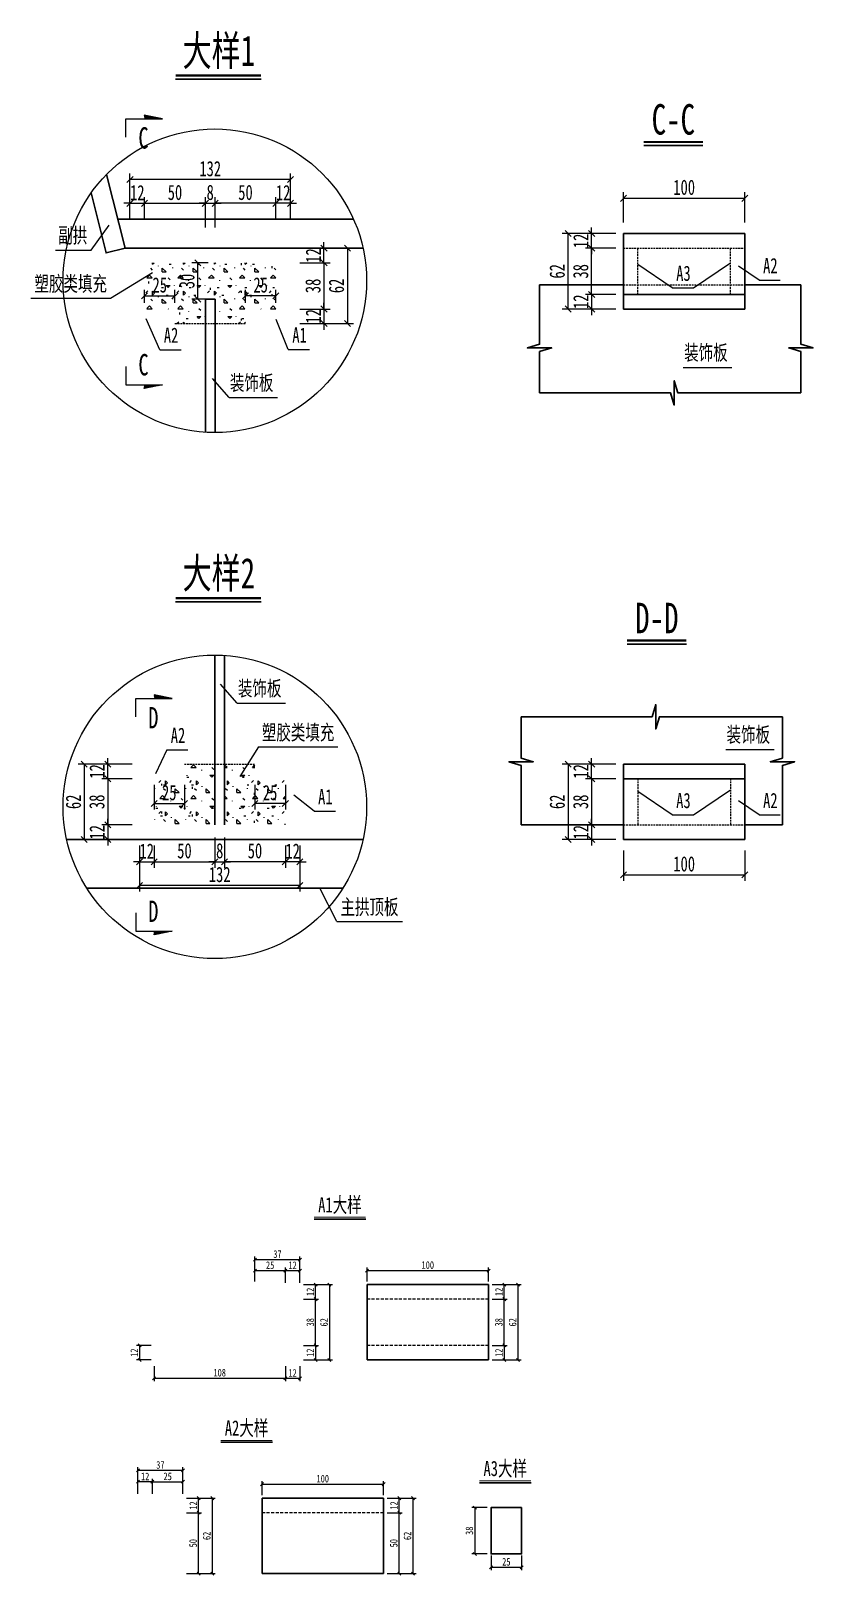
# Model space of a CAD drawing. Header units: millimetres. Extents: x 540604 to 792292, y 37533 to 153832.
# Drawn here: x 618600 to 619243, y 37533 to 38802 of the extents above; entities that cross this region are included whole.
import ezdxf
from ezdxf.enums import TextEntityAlignment as Align

# ---------------------------------------------------------------- set-up
doc = ezdxf.new("R2010")
doc.units = ezdxf.units.MM
doc.linetypes.add('DASHED', pattern=[0.75, 0.5, -0.25])
doc.layers.get('Defpoints').update_dxf_attribs({"color": 8})
for name, color, linetype, lineweight in [('Dim', 4, 'Continuous', 15), ('文字', 7, 'Continuous', 15), ('标注线及字体', 2, 'Continuous', 15), ('细实线', 4, 'Continuous', 15), ('虚线', 7, 'DASHED', 13), ('钢板粗线', 1, 'Continuous', 25)]:
    doc.layers.add(name, color=color, linetype=linetype, lineweight=lineweight)
doc.styles.add('111', font='', dxfattribs={"width": 0.7})
doc.styles.add('BM_Dim', font='', dxfattribs={"width": 0.85})
doc.styles.get('111').set_extended_font_data('仿宋_GB2312')
doc.styles.get('BM_Dim').set_extended_font_data('仿宋_GB2312')
doc.dimstyles.new('200', dxfattribs={"dimscale": 0, "dimtxt": 2.5, "dimasz": 1, "dimexe": 1, "dimexo": 1, "dimgap": 0.6, "dimtad": 1, "dimdec": 0, "dimdsep": 46, "dimtxsty": '111', "dimblk": 'OBLIQUE', "dimcen": 0, "dimclrd": 4, "dimclre": 4, "dimclrt": 4, "dimadec": 1, "dimazin": 2, "dimtfac": 1, "dimtdec": 0, "dimtix": 1, "dimtmove": 2, "dimatfit": 3, "dimfxl": 4, "dimfxlon": 1, "dimtolj": 1, "dimlwd": -1, "dimlwe": -1, "dimarcsym": 0})

msp = doc.modelspace()

# ---------------------------------------------------------------- texts
at = {"layer": '文字', "style": 'BM_Dim', "width": 0.7}
for s, p in [('C', (618692.5, 38705.6)), ('C', (618692.5, 38519.2)), ('D', (618700.6, 38229)), ('D', (618700.6, 38069.9))]:
    msp.add_text(s, height=17.5, dxfattribs=at).set_placement(p, align=Align.CENTER)
for s, p in [('副拱', (618634.3, 38624.3)), ('A2', (619208.2, 38599.4)), ('塑胶类填充', (618632.6, 38584.5)), ('A3', (619136.7, 38593.1)), ('A2', (618715.2, 38542.2)), ('A1', (618820.9, 38542.3)), ('装饰板', (619155.2, 38527.9)), ('装饰板', (618781.5, 38503.1)), ('装饰板', (618788.1, 38251.9)), ('塑胶类填充', (618819.7, 38215.7)), ('A2', (618720.9, 38213.3)), ('装饰板', (619190.1, 38213.9)), ('A1', (618842.1, 38162.8)), ('A3', (619136.7, 38159.7)), ('A2', (619208.2, 38159.7)), ('主拱顶板', (618878.4, 38072.2))]:
    msp.add_text(s, height=12.5, dxfattribs=at).set_placement(p, align=Align.BOTTOM_CENTER)
at = {"layer": '标注线及字体', "color": 0, "style": '111', "width": 0.7}
for s, height, p in [('大样1', 25, (618754.5, 38786.6)), ('C-C', 25, (619128.4, 38729.6)), ('大样2', 25, (618754.5, 38357.1)), ('D-D', 25, (619114.8, 38319.7)), ('A1大样', 12.5, (618854.1, 37837.6)), ('A2大样', 12.5, (618777.3, 37654.2)), ('A3大样', 12.5, (618990.1, 37620.9))]:
    msp.add_text(s, height=height, dxfattribs=at).set_placement(p, align=Align.MIDDLE)

# ---------------------------------------------------------------- blocks, each defined once
blk = doc.blocks.new('剖面箭头')
at = {"ltscale": 10}
h = blk.add_hatch(dxfattribs=at)
h.set_pattern_fill('ANSI31', color=2, style=0)
h.set_pattern_definition([(45, (-182.99888, -777.8594), (-0.088388348, 0.088388348), [])])
h.paths.add_polyline_path([(6, -3), (3.15, -3), (3, -3.6)])
at = {"color": 3, "ltscale": 10}
blk.add_line((0, 0), (0, -3), dxfattribs=at)
at = {"color": 2, "ltscale": 10}
for p, q in [((0, -3), (6, -3)), ((6, -3), (3, -3.6)), ((3, -3.6), (3.15, -3))]:
    blk.add_line(p, q, dxfattribs=at)
blk = doc.blocks.new('_Oblique')
at = {"color": 0, "linetype": 'ByBlock', "lineweight": -2}
blk.add_line((-0.5, -0.5), (0.5, 0.5), dxfattribs=at)
blk = doc.blocks.new('*D23')
at = {"layer": 'Defpoints', "color": 0, "transparency": 16777216}
for p in [(618689.2, 38137.6), (618701.2, 38137.6), (618701.2, 38119.3)]:
    blk.add_point(p, dxfattribs=at)
at = {"layer": '细实线', "color": 4, "transparency": 16777216}
for p, q in [((618689.2, 38132.6), (618689.2, 38114.3)), ((618701.2, 38132.6), (618701.2, 38114.3)), ((618689.2, 38119.3), (618684.2, 38119.3)), ((618689.2, 38119.3), (618701.2, 38119.3)), ((618701.2, 38119.3), (618706.2, 38119.3))]:
    blk.add_line(p, q, dxfattribs=at)
at = {"layer": '细实线', "color": 4, "transparency": 16777216, "xscale": 5, "yscale": 5, "zscale": 5}
blk.add_blockref('_Oblique', (618689.2, 38119.3), dxfattribs=at)
at = {"layer": '细实线', "color": 4, "transparency": 16777216, "xscale": 5, "yscale": 5, "zscale": 5, "rotation": 180}
blk.add_blockref('_Oblique', (618701.2, 38119.3), dxfattribs=at)
at = {"layer": '细实线', "color": 4, "transparency": 16777216, "insert": (618695.2, 38128.1), "char_height": 12.5, "attachment_point": 5, "style": '111'}
blk.add_mtext('\\A1;12', dxfattribs=at)
blk = doc.blocks.new('*D24')
at = {"layer": 'Defpoints', "color": 0, "transparency": 16777216}
for p in [(618751.2, 38149.6), (618701.2, 38137.6), (618751.2, 38119.3)]:
    blk.add_point(p, dxfattribs=at)
at = {"layer": '细实线', "color": 4, "transparency": 16777216}
for p, q in [((618701.2, 38132.6), (618701.2, 38114.3)), ((618751.2, 38139.3), (618751.2, 38114.3)), ((618701.2, 38119.3), (618751.2, 38119.3))]:
    blk.add_line(p, q, dxfattribs=at)
at = {"layer": '细实线', "color": 4, "transparency": 16777216, "xscale": 5, "yscale": 5, "zscale": 5, "rotation": 180}
blk.add_blockref('_Oblique', (618701.2, 38119.3), dxfattribs=at)
at = {"layer": '细实线', "color": 4, "transparency": 16777216, "xscale": 5, "yscale": 5, "zscale": 5}
blk.add_blockref('_Oblique', (618751.2, 38119.3), dxfattribs=at)
at = {"layer": '细实线', "color": 4, "transparency": 16777216, "insert": (618726.2, 38128.3), "char_height": 12.5, "attachment_point": 5, "style": '111'}
blk.add_mtext('\\A1;50', dxfattribs=at)
blk = doc.blocks.new('*D25')
at = {"layer": 'Defpoints', "color": 0, "transparency": 16777216}
for p in [(618751.2, 38149.6), (618759.2, 38149.6), (618759.2, 38119.3)]:
    blk.add_point(p, dxfattribs=at)
at = {"layer": '细实线', "color": 4, "transparency": 16777216}
for p, q in [((618751.2, 38139.3), (618751.2, 38114.3)), ((618759.2, 38139.3), (618759.2, 38114.3)), ((618751.2, 38119.3), (618746.2, 38119.3)), ((618751.2, 38119.3), (618759.2, 38119.3)), ((618759.2, 38119.3), (618764.2, 38119.3))]:
    blk.add_line(p, q, dxfattribs=at)
at = {"layer": '细实线', "color": 4, "transparency": 16777216, "xscale": 5, "yscale": 5, "zscale": 5}
blk.add_blockref('_Oblique', (618751.2, 38119.3), dxfattribs=at)
at = {"layer": '细实线', "color": 4, "transparency": 16777216, "xscale": 5, "yscale": 5, "zscale": 5, "rotation": 180}
blk.add_blockref('_Oblique', (618759.2, 38119.3), dxfattribs=at)
at = {"layer": '细实线', "color": 4, "transparency": 16777216, "insert": (618755.2, 38128.3), "char_height": 12.5, "attachment_point": 5, "style": '111'}
blk.add_mtext('\\A1;8', dxfattribs=at)
blk = doc.blocks.new('*D26')
at = {"layer": 'Defpoints', "color": 0, "transparency": 16777216}
for p in [(618809.2, 38137.6), (618821.2, 38137.6), (618809.2, 38119.3)]:
    blk.add_point(p, dxfattribs=at)
at = {"layer": '细实线', "color": 4, "transparency": 16777216}
for p, q in [((618809.2, 38132.6), (618809.2, 38114.3)), ((618821.2, 38132.6), (618821.2, 38114.3)), ((618809.2, 38119.3), (618804.2, 38119.3)), ((618821.2, 38119.3), (618809.2, 38119.3)), ((618821.2, 38119.3), (618826.2, 38119.3))]:
    blk.add_line(p, q, dxfattribs=at)
at = {"layer": '细实线', "color": 4, "transparency": 16777216, "xscale": 5, "yscale": 5, "zscale": 5}
blk.add_blockref('_Oblique', (618809.2, 38119.3), dxfattribs=at)
at = {"layer": '细实线', "color": 4, "transparency": 16777216, "xscale": 5, "yscale": 5, "zscale": 5, "rotation": 180}
blk.add_blockref('_Oblique', (618821.2, 38119.3), dxfattribs=at)
at = {"layer": '细实线', "color": 4, "transparency": 16777216, "insert": (618815.2, 38128.1), "char_height": 12.5, "attachment_point": 5, "style": '111'}
blk.add_mtext('\\A1;12', dxfattribs=at)
blk = doc.blocks.new('*D27')
at = {"layer": 'Defpoints', "color": 0, "transparency": 16777216}
for p in [(618759.2, 38149.6), (618809.2, 38137.6), (618759.2, 38119.3)]:
    blk.add_point(p, dxfattribs=at)
at = {"layer": '细实线', "color": 4, "transparency": 16777216}
for p, q in [((618759.2, 38139.3), (618759.2, 38114.3)), ((618809.2, 38132.6), (618809.2, 38114.3)), ((618809.2, 38119.3), (618759.2, 38119.3))]:
    blk.add_line(p, q, dxfattribs=at)
at = {"layer": '细实线', "color": 4, "transparency": 16777216, "xscale": 5, "yscale": 5, "zscale": 5, "rotation": 180}
blk.add_blockref('_Oblique', (618759.2, 38119.3), dxfattribs=at)
at = {"layer": '细实线', "color": 4, "transparency": 16777216, "xscale": 5, "yscale": 5, "zscale": 5}
blk.add_blockref('_Oblique', (618809.2, 38119.3), dxfattribs=at)
at = {"layer": '细实线', "color": 4, "transparency": 16777216, "insert": (618784.2, 38128.3), "char_height": 12.5, "attachment_point": 5, "style": '111'}
blk.add_mtext('\\A1;50', dxfattribs=at)
blk = doc.blocks.new('*D28')
at = {"layer": 'Defpoints', "color": 0, "transparency": 16777216}
for p in [(618663.1, 38199.6), (618701.2, 38199.6), (618701.2, 38187.6)]:
    blk.add_point(p, dxfattribs=at)
at = {"layer": '细实线', "color": 4, "transparency": 16777216}
for p, q in [((618683.1, 38199.6), (618658.1, 38199.6)), ((618663.1, 38199.6), (618663.1, 38204.6)), ((618663.1, 38187.6), (618663.1, 38199.6)), ((618683.1, 38187.6), (618658.1, 38187.6)), ((618663.1, 38187.6), (618663.1, 38182.6))]:
    blk.add_line(p, q, dxfattribs=at)
at = {"layer": '细实线', "color": 4, "transparency": 16777216, "xscale": 5, "yscale": 5, "zscale": 5}
for p, rotation in [((618663.1, 38199.6), 270), ((618663.1, 38187.6), 90)]:
    blk.add_blockref('_Oblique', p, dxfattribs=dict(at, rotation=rotation))
at = {"layer": '细实线', "color": 4, "transparency": 16777216, "insert": (618654.3, 38193.6), "char_height": 12.5, "attachment_point": 5, "rotation": 90, "style": '111'}
blk.add_mtext('\\A1;12', dxfattribs=at)
blk = doc.blocks.new('*D29')
at = {"layer": 'Defpoints', "color": 0, "transparency": 16777216}
for p in [(618701.2, 38187.6), (618663.1, 38149.6), (618701.2, 38149.6)]:
    blk.add_point(p, dxfattribs=at)
at = {"layer": '细实线', "color": 4, "transparency": 16777216}
for p, q in [((618683.1, 38187.6), (618658.1, 38187.6)), ((618663.1, 38187.6), (618663.1, 38149.6)), ((618683.1, 38149.6), (618658.1, 38149.6))]:
    blk.add_line(p, q, dxfattribs=at)
at = {"layer": '细实线', "color": 4, "transparency": 16777216, "xscale": 5, "yscale": 5, "zscale": 5}
for p, rotation in [((618663.1, 38187.6), 90), ((618663.1, 38149.6), 270)]:
    blk.add_blockref('_Oblique', p, dxfattribs=dict(at, rotation=rotation))
at = {"layer": '细实线', "color": 4, "transparency": 16777216, "insert": (618654.2, 38168.6), "char_height": 12.5, "attachment_point": 5, "rotation": 90, "style": '111'}
blk.add_mtext('\\A1;38', dxfattribs=at)
blk = doc.blocks.new('*D30')
at = {"layer": 'Defpoints', "color": 0, "transparency": 16777216}
for p in [(618701.2, 38149.6), (618663.1, 38137.6), (618701.2, 38137.6)]:
    blk.add_point(p, dxfattribs=at)
at = {"layer": '细实线', "color": 4, "transparency": 16777216}
for p, q in [((618683.1, 38149.6), (618658.1, 38149.6)), ((618663.1, 38149.6), (618663.1, 38154.6)), ((618663.1, 38149.6), (618663.1, 38137.6)), ((618683.1, 38137.6), (618658.1, 38137.6)), ((618663.1, 38137.6), (618663.1, 38132.6))]:
    blk.add_line(p, q, dxfattribs=at)
at = {"layer": '细实线', "color": 4, "transparency": 16777216, "xscale": 5, "yscale": 5, "zscale": 5}
for p, rotation in [((618663.1, 38149.6), 270), ((618663.1, 38137.6), 90)]:
    blk.add_blockref('_Oblique', p, dxfattribs=dict(at, rotation=rotation))
at = {"layer": '细实线', "color": 4, "transparency": 16777216, "insert": (618654.3, 38143.6), "char_height": 12.5, "attachment_point": 5, "rotation": 90, "style": '111'}
blk.add_mtext('\\A1;12', dxfattribs=at)
blk = doc.blocks.new('*D31')
at = {"layer": 'Defpoints', "color": 0, "transparency": 16777216}
for p in [(618689.2, 38199.6), (618643.8, 38137.6), (618689.2, 38137.6)]:
    blk.add_point(p, dxfattribs=at)
at = {"layer": '细实线', "color": 4, "transparency": 16777216}
for p, q in [((618663.8, 38199.6), (618638.8, 38199.6)), ((618643.8, 38199.6), (618643.8, 38137.6)), ((618663.8, 38137.6), (618638.8, 38137.6))]:
    blk.add_line(p, q, dxfattribs=at)
at = {"layer": '细实线', "color": 4, "transparency": 16777216, "xscale": 5, "yscale": 5, "zscale": 5}
for p, rotation in [((618643.8, 38199.6), 90), ((618643.8, 38137.6), 270)]:
    blk.add_blockref('_Oblique', p, dxfattribs=dict(at, rotation=rotation))
at = {"layer": '细实线', "color": 4, "transparency": 16777216, "insert": (618634.9, 38168.6), "char_height": 12.5, "attachment_point": 5, "rotation": 90, "style": '111'}
blk.add_mtext('\\A1;62', dxfattribs=at)
blk = doc.blocks.new('*D32')
at = {"layer": 'Defpoints', "color": 0, "transparency": 16777216}
for p in [(618689.2, 38137.6), (618821.2, 38137.6), (618689.2, 38099.8)]:
    blk.add_point(p, dxfattribs=at)
at = {"layer": '细实线', "color": 4, "transparency": 16777216}
for p, q in [((618689.2, 38119.8), (618689.2, 38094.8)), ((618821.2, 38119.8), (618821.2, 38094.8)), ((618821.2, 38099.8), (618689.2, 38099.8))]:
    blk.add_line(p, q, dxfattribs=at)
at = {"layer": '细实线', "color": 4, "transparency": 16777216, "xscale": 5, "yscale": 5, "zscale": 5, "rotation": 180}
blk.add_blockref('_Oblique', (618689.2, 38099.8), dxfattribs=at)
at = {"layer": '细实线', "color": 4, "transparency": 16777216, "xscale": 5, "yscale": 5, "zscale": 5}
blk.add_blockref('_Oblique', (618821.2, 38099.8), dxfattribs=at)
at = {"layer": '细实线', "color": 4, "transparency": 16777216, "insert": (618755.2, 38108.8), "char_height": 12.5, "attachment_point": 5, "style": '111'}
blk.add_mtext('\\A1;132', dxfattribs=at)
blk = doc.blocks.new('*D33')
at = {"layer": 'Defpoints', "color": 0, "transparency": 16777216}
for p in [(618701.2, 38187.6), (618726.2, 38187.6), (618726.2, 38167.3)]:
    blk.add_point(p, dxfattribs=at)
at = {"layer": '细实线', "color": 4, "transparency": 16777216}
for p, q in [((618701.2, 38182.6), (618701.2, 38162.3)), ((618726.2, 38182.6), (618726.2, 38162.3)), ((618701.2, 38167.3), (618726.2, 38167.3))]:
    blk.add_line(p, q, dxfattribs=at)
at = {"layer": '细实线', "color": 4, "transparency": 16777216, "xscale": 5, "yscale": 5, "zscale": 5, "rotation": 180}
blk.add_blockref('_Oblique', (618701.2, 38167.3), dxfattribs=at)
at = {"layer": '细实线', "color": 4, "transparency": 16777216, "xscale": 5, "yscale": 5, "zscale": 5}
blk.add_blockref('_Oblique', (618726.2, 38167.3), dxfattribs=at)
at = {"layer": '细实线', "color": 4, "transparency": 16777216, "insert": (618713.7, 38176.1), "char_height": 12.5, "attachment_point": 5, "style": '111'}
blk.add_mtext('\\A1;25', dxfattribs=at)
blk = doc.blocks.new('*D34')
at = {"layer": 'Defpoints', "color": 0, "transparency": 16777216}
for p in [(618784.2, 38187.6), (618809.2, 38187.6), (618784.2, 38167.3)]:
    blk.add_point(p, dxfattribs=at)
at = {"layer": '细实线', "color": 4, "transparency": 16777216}
for p, q in [((618784.2, 38182.6), (618784.2, 38162.3)), ((618809.2, 38182.6), (618809.2, 38162.3)), ((618809.2, 38167.3), (618784.2, 38167.3))]:
    blk.add_line(p, q, dxfattribs=at)
at = {"layer": '细实线', "color": 4, "transparency": 16777216, "xscale": 5, "yscale": 5, "zscale": 5, "rotation": 180}
blk.add_blockref('_Oblique', (618784.2, 38167.3), dxfattribs=at)
at = {"layer": '细实线', "color": 4, "transparency": 16777216, "xscale": 5, "yscale": 5, "zscale": 5}
blk.add_blockref('_Oblique', (618809.2, 38167.3), dxfattribs=at)
at = {"layer": '细实线', "color": 4, "transparency": 16777216, "insert": (618796.7, 38176.1), "char_height": 12.5, "attachment_point": 5, "style": '111'}
blk.add_mtext('\\A1;25', dxfattribs=at)
blk = doc.blocks.new('*D35')
at = {"layer": 'Defpoints', "color": 0, "transparency": 16777216}
for p in [(619061.2, 38199.6), (619099.3, 38199.6), (619099.3, 38187.6)]:
    blk.add_point(p, dxfattribs=at)
at = {"layer": '细实线', "color": 4, "transparency": 16777216}
for p, q in [((619081.2, 38199.6), (619056.2, 38199.6)), ((619061.2, 38199.6), (619061.2, 38204.6)), ((619061.2, 38187.6), (619061.2, 38199.6)), ((619081.2, 38187.6), (619056.2, 38187.6)), ((619061.2, 38187.6), (619061.2, 38182.6))]:
    blk.add_line(p, q, dxfattribs=at)
at = {"layer": '细实线', "color": 4, "transparency": 16777216, "xscale": 5, "yscale": 5, "zscale": 5}
for p, rotation in [((619061.2, 38199.6), 270), ((619061.2, 38187.6), 90)]:
    blk.add_blockref('_Oblique', p, dxfattribs=dict(at, rotation=rotation))
at = {"layer": '细实线', "color": 4, "transparency": 16777216, "insert": (619052.3, 38193.6), "char_height": 12.5, "attachment_point": 5, "rotation": 90, "style": '111'}
blk.add_mtext('\\A1;12', dxfattribs=at)
blk = doc.blocks.new('*D36')
at = {"layer": 'Defpoints', "color": 0, "transparency": 16777216}
for p in [(619099.3, 38187.6), (619061.2, 38149.6), (619099.3, 38149.6)]:
    blk.add_point(p, dxfattribs=at)
at = {"layer": '细实线', "color": 4, "transparency": 16777216}
for p, q in [((619081.2, 38187.6), (619056.2, 38187.6)), ((619061.2, 38187.6), (619061.2, 38149.6)), ((619081.2, 38149.6), (619056.2, 38149.6))]:
    blk.add_line(p, q, dxfattribs=at)
at = {"layer": '细实线', "color": 4, "transparency": 16777216, "xscale": 5, "yscale": 5, "zscale": 5}
for p, rotation in [((619061.2, 38187.6), 90), ((619061.2, 38149.6), 270)]:
    blk.add_blockref('_Oblique', p, dxfattribs=dict(at, rotation=rotation))
at = {"layer": '细实线', "color": 4, "transparency": 16777216, "insert": (619052.2, 38168.6), "char_height": 12.5, "attachment_point": 5, "rotation": 90, "style": '111'}
blk.add_mtext('\\A1;38', dxfattribs=at)
blk = doc.blocks.new('*D37')
at = {"layer": 'Defpoints', "color": 0, "transparency": 16777216}
for p in [(619099.3, 38149.6), (619061.2, 38137.6), (619099.3, 38137.6)]:
    blk.add_point(p, dxfattribs=at)
at = {"layer": '细实线', "color": 4, "transparency": 16777216}
for p, q in [((619081.2, 38149.6), (619056.2, 38149.6)), ((619061.2, 38149.6), (619061.2, 38154.6)), ((619061.2, 38149.6), (619061.2, 38137.6)), ((619081.2, 38137.6), (619056.2, 38137.6)), ((619061.2, 38137.6), (619061.2, 38132.6))]:
    blk.add_line(p, q, dxfattribs=at)
at = {"layer": '细实线', "color": 4, "transparency": 16777216, "xscale": 5, "yscale": 5, "zscale": 5}
for p, rotation in [((619061.2, 38149.6), 270), ((619061.2, 38137.6), 90)]:
    blk.add_blockref('_Oblique', p, dxfattribs=dict(at, rotation=rotation))
at = {"layer": '细实线', "color": 4, "transparency": 16777216, "insert": (619052.3, 38143.6), "char_height": 12.5, "attachment_point": 5, "rotation": 90, "style": '111'}
blk.add_mtext('\\A1;12', dxfattribs=at)
blk = doc.blocks.new('*D38')
at = {"layer": 'Defpoints', "color": 0, "transparency": 16777216}
for p in [(619087.3, 38199.6), (619041.9, 38137.6), (619087.3, 38137.6)]:
    blk.add_point(p, dxfattribs=at)
at = {"layer": '细实线', "color": 4, "transparency": 16777216}
for p, q in [((619061.9, 38199.6), (619036.9, 38199.6)), ((619041.9, 38199.6), (619041.9, 38137.6)), ((619061.9, 38137.6), (619036.9, 38137.6))]:
    blk.add_line(p, q, dxfattribs=at)
at = {"layer": '细实线', "color": 4, "transparency": 16777216, "xscale": 5, "yscale": 5, "zscale": 5}
for p, rotation in [((619041.9, 38199.6), 90), ((619041.9, 38137.6), 270)]:
    blk.add_blockref('_Oblique', p, dxfattribs=dict(at, rotation=rotation))
at = {"layer": '细实线', "color": 4, "transparency": 16777216, "insert": (619032.9, 38168.6), "char_height": 12.5, "attachment_point": 5, "rotation": 90, "style": '111'}
blk.add_mtext('\\A1;62', dxfattribs=at)
blk = doc.blocks.new('*D39')
at = {"layer": 'Defpoints', "color": 0, "transparency": 16777216}
for p in [(619087.3, 38137.6), (619187.3, 38137.6), (619187.3, 38108.6)]:
    blk.add_point(p, dxfattribs=at)
at = {"layer": '细实线', "color": 4, "transparency": 16777216}
for p, q in [((619087.3, 38128.6), (619087.3, 38103.6)), ((619187.3, 38128.6), (619187.3, 38103.6)), ((619087.3, 38108.6), (619187.3, 38108.6))]:
    blk.add_line(p, q, dxfattribs=at)
at = {"layer": '细实线', "color": 4, "transparency": 16777216, "xscale": 5, "yscale": 5, "zscale": 5, "rotation": 180}
blk.add_blockref('_Oblique', (619087.3, 38108.6), dxfattribs=at)
at = {"layer": '细实线', "color": 4, "transparency": 16777216, "xscale": 5, "yscale": 5, "zscale": 5}
blk.add_blockref('_Oblique', (619187.3, 38108.6), dxfattribs=at)
at = {"layer": '细实线', "color": 4, "transparency": 16777216, "insert": (619137.3, 38117.5), "char_height": 12.5, "attachment_point": 5, "style": '111'}
blk.add_mtext('\\A1;100', dxfattribs=at)
blk = doc.blocks.new('*D43')
at = {"layer": 'Defpoints', "color": 0, "transparency": 16777216}
for p in [(618802.9, 38623.7), (618841, 38623.7), (618802.9, 38611.7)]:
    blk.add_point(p, dxfattribs=at)
at = {"layer": '细实线', "color": 4, "transparency": 16777216}
for p, q in [((618841, 38623.7), (618841, 38628.7)), ((618821, 38623.7), (618846, 38623.7)), ((618841, 38611.7), (618841, 38623.7)), ((618821, 38611.7), (618846, 38611.7)), ((618841, 38611.7), (618841, 38606.7))]:
    blk.add_line(p, q, dxfattribs=at)
at = {"layer": '细实线', "color": 4, "transparency": 16777216, "xscale": 5, "yscale": 5, "zscale": 5}
for p, rotation in [((618841, 38623.7), 270), ((618841, 38611.7), 90)]:
    blk.add_blockref('_Oblique', p, dxfattribs=dict(at, rotation=rotation))
at = {"layer": '细实线', "color": 4, "transparency": 16777216, "insert": (618832.2, 38617.7), "char_height": 12.5, "attachment_point": 5, "rotation": 90, "style": '111'}
blk.add_mtext('\\A1;12', dxfattribs=at)
blk = doc.blocks.new('*D44')
at = {"layer": 'Defpoints', "color": 0, "transparency": 16777216}
for p in [(618802.9, 38611.7), (618802.9, 38573.7), (618841, 38573.7)]:
    blk.add_point(p, dxfattribs=at)
at = {"layer": '细实线', "color": 4, "transparency": 16777216}
for p, q in [((618821, 38611.7), (618846, 38611.7)), ((618841, 38611.7), (618841, 38573.7)), ((618821, 38573.7), (618846, 38573.7))]:
    blk.add_line(p, q, dxfattribs=at)
at = {"layer": '细实线', "color": 4, "transparency": 16777216, "xscale": 5, "yscale": 5, "zscale": 5}
for p, rotation in [((618841, 38611.7), 90), ((618841, 38573.7), 270)]:
    blk.add_blockref('_Oblique', p, dxfattribs=dict(at, rotation=rotation))
at = {"layer": '细实线', "color": 4, "transparency": 16777216, "insert": (618832, 38592.7), "char_height": 12.5, "attachment_point": 5, "rotation": 90, "style": '111'}
blk.add_mtext('\\A1;38', dxfattribs=at)
blk = doc.blocks.new('*D45')
at = {"layer": 'Defpoints', "color": 0, "transparency": 16777216}
for p in [(618802.9, 38573.7), (618802.9, 38561.7), (618841, 38561.7)]:
    blk.add_point(p, dxfattribs=at)
at = {"layer": '细实线', "color": 4, "transparency": 16777216}
for p, q in [((618841, 38573.7), (618841, 38578.7)), ((618821, 38573.7), (618846, 38573.7)), ((618841, 38573.7), (618841, 38561.7)), ((618821, 38561.7), (618846, 38561.7)), ((618841, 38561.7), (618841, 38556.7))]:
    blk.add_line(p, q, dxfattribs=at)
at = {"layer": '细实线', "color": 4, "transparency": 16777216, "xscale": 5, "yscale": 5, "zscale": 5}
for p, rotation in [((618841, 38573.7), 270), ((618841, 38561.7), 90)]:
    blk.add_blockref('_Oblique', p, dxfattribs=dict(at, rotation=rotation))
at = {"layer": '细实线', "color": 4, "transparency": 16777216, "insert": (618832.2, 38567.7), "char_height": 12.5, "attachment_point": 5, "rotation": 90, "style": '111'}
blk.add_mtext('\\A1;12', dxfattribs=at)
blk = doc.blocks.new('*D46')
at = {"layer": 'Defpoints', "color": 0, "transparency": 16777216}
for p in [(618814.9, 38623.7), (618814.9, 38561.7), (618860.3, 38561.7)]:
    blk.add_point(p, dxfattribs=at)
at = {"layer": '细实线', "color": 4, "transparency": 16777216}
for p, q in [((618840.3, 38623.7), (618865.3, 38623.7)), ((618860.3, 38623.7), (618860.3, 38561.7)), ((618840.3, 38561.7), (618865.3, 38561.7))]:
    blk.add_line(p, q, dxfattribs=at)
at = {"layer": '细实线', "color": 4, "transparency": 16777216, "xscale": 5, "yscale": 5, "zscale": 5}
for p, rotation in [((618860.3, 38623.7), 90), ((618860.3, 38561.7), 270)]:
    blk.add_blockref('_Oblique', p, dxfattribs=dict(at, rotation=rotation))
at = {"layer": '细实线', "color": 4, "transparency": 16777216, "insert": (618851.3, 38592.7), "char_height": 12.5, "attachment_point": 5, "rotation": 90, "style": '111'}
blk.add_mtext('\\A1;62', dxfattribs=at)
blk = doc.blocks.new('*D47')
at = {"layer": 'Defpoints', "color": 0, "transparency": 16777216}
for p in [(618718.4, 38584.6), (618693.4, 38573.7), (618718.4, 38573.7)]:
    blk.add_point(p, dxfattribs=at)
at = {"layer": '细实线', "color": 4, "transparency": 16777216}
for p, q in [((618693.4, 38578.7), (618693.4, 38589.6)), ((618718.4, 38578.7), (618718.4, 38589.6)), ((618693.4, 38584.6), (618718.4, 38584.6))]:
    blk.add_line(p, q, dxfattribs=at)
at = {"layer": '细实线', "color": 4, "transparency": 16777216, "xscale": 5, "yscale": 5, "zscale": 5, "rotation": 180}
blk.add_blockref('_Oblique', (618693.4, 38584.6), dxfattribs=at)
at = {"layer": '细实线', "color": 4, "transparency": 16777216, "xscale": 5, "yscale": 5, "zscale": 5}
blk.add_blockref('_Oblique', (618718.4, 38584.6), dxfattribs=at)
at = {"layer": '细实线', "color": 4, "transparency": 16777216, "insert": (618705.9, 38593.4), "char_height": 12.5, "attachment_point": 5, "style": '111'}
blk.add_mtext('\\A1;25', dxfattribs=at)
blk = doc.blocks.new('*D48')
at = {"layer": 'Defpoints', "color": 0, "transparency": 16777216}
for p in [(619099.3, 38585.7), (619061.2, 38573.7), (619099.3, 38573.7)]:
    blk.add_point(p, dxfattribs=at)
at = {"layer": '细实线', "color": 4, "transparency": 16777216}
for p, q in [((619061.2, 38585.7), (619061.2, 38590.7)), ((619081.2, 38585.7), (619056.2, 38585.7)), ((619061.2, 38585.7), (619061.2, 38573.7)), ((619081.2, 38573.7), (619056.2, 38573.7)), ((619061.2, 38573.7), (619061.2, 38568.7))]:
    blk.add_line(p, q, dxfattribs=at)
at = {"layer": '细实线', "color": 4, "transparency": 16777216, "xscale": 5, "yscale": 5, "zscale": 5}
for p, rotation in [((619061.2, 38585.7), 270), ((619061.2, 38573.7), 90)]:
    blk.add_blockref('_Oblique', p, dxfattribs=dict(at, rotation=rotation))
at = {"layer": '细实线', "color": 4, "transparency": 16777216, "insert": (619052.3, 38579.7), "char_height": 12.5, "attachment_point": 5, "rotation": 90, "style": '111'}
blk.add_mtext('\\A1;12', dxfattribs=at)
blk = doc.blocks.new('*D49')
at = {"layer": 'Defpoints', "color": 0, "transparency": 16777216}
for p in [(619061.2, 38623.7), (619099.3, 38623.7), (619099.3, 38585.7)]:
    blk.add_point(p, dxfattribs=at)
at = {"layer": '细实线', "color": 4, "transparency": 16777216}
for p, q in [((619081.2, 38623.7), (619056.2, 38623.7)), ((619061.2, 38585.7), (619061.2, 38623.7)), ((619081.2, 38585.7), (619056.2, 38585.7))]:
    blk.add_line(p, q, dxfattribs=at)
at = {"layer": '细实线', "color": 4, "transparency": 16777216, "xscale": 5, "yscale": 5, "zscale": 5}
for p, rotation in [((619061.2, 38623.7), 90), ((619061.2, 38585.7), 270)]:
    blk.add_blockref('_Oblique', p, dxfattribs=dict(at, rotation=rotation))
at = {"layer": '细实线', "color": 4, "transparency": 16777216, "insert": (619052.2, 38604.7), "char_height": 12.5, "attachment_point": 5, "rotation": 90, "style": '111'}
blk.add_mtext('\\A1;38', dxfattribs=at)
blk = doc.blocks.new('*D50')
at = {"layer": 'Defpoints', "color": 0, "transparency": 16777216}
for p in [(619061.2, 38635.7), (619099.3, 38635.7), (619099.3, 38623.7)]:
    blk.add_point(p, dxfattribs=at)
at = {"layer": '细实线', "color": 4, "transparency": 16777216}
for p, q in [((619061.2, 38635.7), (619061.2, 38640.7)), ((619081.2, 38635.7), (619056.2, 38635.7)), ((619061.2, 38623.7), (619061.2, 38635.7)), ((619081.2, 38623.7), (619056.2, 38623.7)), ((619061.2, 38623.7), (619061.2, 38618.7))]:
    blk.add_line(p, q, dxfattribs=at)
at = {"layer": '细实线', "color": 4, "transparency": 16777216, "xscale": 5, "yscale": 5, "zscale": 5}
for p, rotation in [((619061.2, 38635.7), 270), ((619061.2, 38623.7), 90)]:
    blk.add_blockref('_Oblique', p, dxfattribs=dict(at, rotation=rotation))
at = {"layer": '细实线', "color": 4, "transparency": 16777216, "insert": (619052.3, 38629.7), "char_height": 12.5, "attachment_point": 5, "rotation": 90, "style": '111'}
blk.add_mtext('\\A1;12', dxfattribs=at)
blk = doc.blocks.new('*D51')
at = {"layer": 'Defpoints', "color": 0, "transparency": 16777216}
for p in [(619041.9, 38635.7), (619087.3, 38635.7), (619087.3, 38573.7)]:
    blk.add_point(p, dxfattribs=at)
at = {"layer": '细实线', "color": 4, "transparency": 16777216}
for p, q in [((619061.9, 38635.7), (619036.9, 38635.7)), ((619041.9, 38573.7), (619041.9, 38635.7)), ((619061.9, 38573.7), (619036.9, 38573.7))]:
    blk.add_line(p, q, dxfattribs=at)
at = {"layer": '细实线', "color": 4, "transparency": 16777216, "xscale": 5, "yscale": 5, "zscale": 5}
for p, rotation in [((619041.9, 38635.7), 90), ((619041.9, 38573.7), 270)]:
    blk.add_blockref('_Oblique', p, dxfattribs=dict(at, rotation=rotation))
at = {"layer": '细实线', "color": 4, "transparency": 16777216, "insert": (619032.9, 38604.7), "char_height": 12.5, "attachment_point": 5, "rotation": 90, "style": '111'}
blk.add_mtext('\\A1;62', dxfattribs=at)
blk = doc.blocks.new('*D52')
at = {"layer": 'Defpoints', "color": 0, "transparency": 16777216}
for p in [(619187.3, 38664.7), (619087.3, 38635.7), (619187.3, 38635.7)]:
    blk.add_point(p, dxfattribs=at)
at = {"layer": '细实线', "color": 4, "transparency": 16777216}
for p, q in [((619087.3, 38644.7), (619087.3, 38669.7)), ((619187.3, 38644.7), (619187.3, 38669.7)), ((619087.3, 38664.7), (619187.3, 38664.7))]:
    blk.add_line(p, q, dxfattribs=at)
at = {"layer": '细实线', "color": 4, "transparency": 16777216, "xscale": 5, "yscale": 5, "zscale": 5, "rotation": 180}
blk.add_blockref('_Oblique', (619087.3, 38664.7), dxfattribs=at)
at = {"layer": '细实线', "color": 4, "transparency": 16777216, "xscale": 5, "yscale": 5, "zscale": 5}
blk.add_blockref('_Oblique', (619187.3, 38664.7), dxfattribs=at)
at = {"layer": '细实线', "color": 4, "transparency": 16777216, "insert": (619137.3, 38673.7), "char_height": 12.5, "attachment_point": 5, "style": '111'}
blk.add_mtext('\\A1;100', dxfattribs=at)
blk = doc.blocks.new('*D53')
at = {"layer": 'Defpoints', "color": 0, "transparency": 16777216}
for p in [(618776.4, 38584.6), (618776.4, 38573.7), (618801.4, 38573.7)]:
    blk.add_point(p, dxfattribs=at)
at = {"layer": '细实线', "color": 4, "transparency": 16777216}
for p, q in [((618776.4, 38578.7), (618776.4, 38589.6)), ((618801.4, 38578.7), (618801.4, 38589.6)), ((618801.4, 38584.6), (618776.4, 38584.6))]:
    blk.add_line(p, q, dxfattribs=at)
at = {"layer": '细实线', "color": 4, "transparency": 16777216, "xscale": 5, "yscale": 5, "zscale": 5, "rotation": 180}
blk.add_blockref('_Oblique', (618776.4, 38584.6), dxfattribs=at)
at = {"layer": '细实线', "color": 4, "transparency": 16777216, "xscale": 5, "yscale": 5, "zscale": 5}
blk.add_blockref('_Oblique', (618801.4, 38584.6), dxfattribs=at)
at = {"layer": '细实线', "color": 4, "transparency": 16777216, "insert": (618788.9, 38593.4), "char_height": 12.5, "attachment_point": 5, "style": '111'}
blk.add_mtext('\\A1;25', dxfattribs=at)
blk = doc.blocks.new('*D54')
at = {"layer": 'Defpoints', "color": 0, "transparency": 16777216}
for p in [(618693.4, 38660.6), (618681.4, 38642.3), (618693.4, 38642.3)]:
    blk.add_point(p, dxfattribs=at)
at = {"layer": '细实线', "color": 4, "transparency": 16777216}
for p, q in [((618681.4, 38647.3), (618681.4, 38665.6)), ((618693.4, 38647.3), (618693.4, 38665.6)), ((618681.4, 38660.6), (618676.4, 38660.6)), ((618681.4, 38660.6), (618693.4, 38660.6)), ((618693.4, 38660.6), (618698.4, 38660.6))]:
    blk.add_line(p, q, dxfattribs=at)
at = {"layer": '细实线', "color": 4, "transparency": 16777216, "xscale": 5, "yscale": 5, "zscale": 5}
blk.add_blockref('_Oblique', (618681.4, 38660.6), dxfattribs=at)
at = {"layer": '细实线', "color": 4, "transparency": 16777216, "xscale": 5, "yscale": 5, "zscale": 5, "rotation": 180}
blk.add_blockref('_Oblique', (618693.4, 38660.6), dxfattribs=at)
at = {"layer": '细实线', "color": 4, "transparency": 16777216, "insert": (618687.4, 38669.4), "char_height": 12.5, "attachment_point": 5, "style": '111'}
blk.add_mtext('\\A1;12', dxfattribs=at)
blk = doc.blocks.new('*D55')
at = {"layer": 'Defpoints', "color": 0, "transparency": 16777216}
for p in [(618743.4, 38660.6), (618693.4, 38642.3), (618743.4, 38630.3)]:
    blk.add_point(p, dxfattribs=at)
at = {"layer": '细实线', "color": 4, "transparency": 16777216}
for p, q in [((618693.4, 38647.3), (618693.4, 38665.6)), ((618743.4, 38640.6), (618743.4, 38665.6)), ((618693.4, 38660.6), (618743.4, 38660.6))]:
    blk.add_line(p, q, dxfattribs=at)
at = {"layer": '细实线', "color": 4, "transparency": 16777216, "xscale": 5, "yscale": 5, "zscale": 5, "rotation": 180}
blk.add_blockref('_Oblique', (618693.4, 38660.6), dxfattribs=at)
at = {"layer": '细实线', "color": 4, "transparency": 16777216, "xscale": 5, "yscale": 5, "zscale": 5}
blk.add_blockref('_Oblique', (618743.4, 38660.6), dxfattribs=at)
at = {"layer": '细实线', "color": 4, "transparency": 16777216, "insert": (618718.4, 38669.5), "char_height": 12.5, "attachment_point": 5, "style": '111'}
blk.add_mtext('\\A1;50', dxfattribs=at)
blk = doc.blocks.new('*D56')
at = {"layer": 'Defpoints', "color": 0, "transparency": 16777216}
for p in [(618751.4, 38660.6), (618743.4, 38630.3), (618751.4, 38630.3)]:
    blk.add_point(p, dxfattribs=at)
at = {"layer": '细实线', "color": 4, "transparency": 16777216}
for p, q in [((618743.4, 38640.6), (618743.4, 38665.6)), ((618751.4, 38640.6), (618751.4, 38665.6)), ((618743.4, 38660.6), (618738.4, 38660.6)), ((618743.4, 38660.6), (618751.4, 38660.6)), ((618751.4, 38660.6), (618756.4, 38660.6))]:
    blk.add_line(p, q, dxfattribs=at)
at = {"layer": '细实线', "color": 4, "transparency": 16777216, "xscale": 5, "yscale": 5, "zscale": 5}
blk.add_blockref('_Oblique', (618743.4, 38660.6), dxfattribs=at)
at = {"layer": '细实线', "color": 4, "transparency": 16777216, "xscale": 5, "yscale": 5, "zscale": 5, "rotation": 180}
blk.add_blockref('_Oblique', (618751.4, 38660.6), dxfattribs=at)
at = {"layer": '细实线', "color": 4, "transparency": 16777216, "insert": (618747.4, 38669.5), "char_height": 12.5, "attachment_point": 5, "style": '111'}
blk.add_mtext('\\A1;8', dxfattribs=at)
blk = doc.blocks.new('*D57')
at = {"layer": 'Defpoints', "color": 0, "transparency": 16777216}
for p in [(618801.4, 38660.6), (618801.4, 38642.3), (618813.4, 38642.3)]:
    blk.add_point(p, dxfattribs=at)
at = {"layer": '细实线', "color": 4, "transparency": 16777216}
for p, q in [((618801.4, 38647.3), (618801.4, 38665.6)), ((618813.4, 38647.3), (618813.4, 38665.6)), ((618801.4, 38660.6), (618796.4, 38660.6)), ((618813.4, 38660.6), (618801.4, 38660.6)), ((618813.4, 38660.6), (618818.4, 38660.6))]:
    blk.add_line(p, q, dxfattribs=at)
at = {"layer": '细实线', "color": 4, "transparency": 16777216, "xscale": 5, "yscale": 5, "zscale": 5}
blk.add_blockref('_Oblique', (618801.4, 38660.6), dxfattribs=at)
at = {"layer": '细实线', "color": 4, "transparency": 16777216, "xscale": 5, "yscale": 5, "zscale": 5, "rotation": 180}
blk.add_blockref('_Oblique', (618813.4, 38660.6), dxfattribs=at)
at = {"layer": '细实线', "color": 4, "transparency": 16777216, "insert": (618807.4, 38669.4), "char_height": 12.5, "attachment_point": 5, "style": '111'}
blk.add_mtext('\\A1;12', dxfattribs=at)
blk = doc.blocks.new('*D58')
at = {"layer": 'Defpoints', "color": 0, "transparency": 16777216}
for p in [(618751.4, 38660.6), (618801.4, 38642.3), (618751.4, 38630.3)]:
    blk.add_point(p, dxfattribs=at)
at = {"layer": '细实线', "color": 4, "transparency": 16777216}
for p, q in [((618751.4, 38640.6), (618751.4, 38665.6)), ((618801.4, 38647.3), (618801.4, 38665.6)), ((618801.4, 38660.6), (618751.4, 38660.6))]:
    blk.add_line(p, q, dxfattribs=at)
at = {"layer": '细实线', "color": 4, "transparency": 16777216, "xscale": 5, "yscale": 5, "zscale": 5, "rotation": 180}
blk.add_blockref('_Oblique', (618751.4, 38660.6), dxfattribs=at)
at = {"layer": '细实线', "color": 4, "transparency": 16777216, "xscale": 5, "yscale": 5, "zscale": 5}
blk.add_blockref('_Oblique', (618801.4, 38660.6), dxfattribs=at)
at = {"layer": '细实线', "color": 4, "transparency": 16777216, "insert": (618776.4, 38669.5), "char_height": 12.5, "attachment_point": 5, "style": '111'}
blk.add_mtext('\\A1;50', dxfattribs=at)
blk = doc.blocks.new('*D59')
at = {"layer": 'Defpoints', "color": 0, "transparency": 16777216}
for p in [(618681.4, 38680.1), (618681.4, 38642.3), (618813.4, 38642.3)]:
    blk.add_point(p, dxfattribs=at)
at = {"layer": '细实线', "color": 4, "transparency": 16777216}
for p, q in [((618681.4, 38660.1), (618681.4, 38685.1)), ((618813.4, 38680.1), (618681.4, 38680.1)), ((618813.4, 38660.1), (618813.4, 38685.1))]:
    blk.add_line(p, q, dxfattribs=at)
at = {"layer": '细实线', "color": 4, "transparency": 16777216, "xscale": 5, "yscale": 5, "zscale": 5, "rotation": 180}
blk.add_blockref('_Oblique', (618681.4, 38680.1), dxfattribs=at)
at = {"layer": '细实线', "color": 4, "transparency": 16777216, "xscale": 5, "yscale": 5, "zscale": 5}
blk.add_blockref('_Oblique', (618813.4, 38680.1), dxfattribs=at)
at = {"layer": '细实线', "color": 4, "transparency": 16777216, "insert": (618747.4, 38689), "char_height": 12.5, "attachment_point": 5, "style": '111'}
blk.add_mtext('\\A1;132', dxfattribs=at)
blk = doc.blocks.new('*D60')
at = {"layer": 'Defpoints', "color": 0, "transparency": 16777216}
for p in [(618737.2, 38611.7), (618750.6, 38611.7), (618750.6, 38581.7)]:
    blk.add_point(p, dxfattribs=at)
at = {"layer": '细实线', "color": 4, "transparency": 16777216}
for p, q in [((618745.6, 38611.7), (618732.2, 38611.7)), ((618737.2, 38581.7), (618737.2, 38611.7)), ((618745.6, 38581.7), (618732.2, 38581.7))]:
    blk.add_line(p, q, dxfattribs=at)
at = {"layer": '细实线', "color": 4, "transparency": 16777216, "xscale": 5, "yscale": 5, "zscale": 5}
for p, rotation in [((618737.2, 38611.7), 90), ((618737.2, 38581.7), 270)]:
    blk.add_blockref('_Oblique', p, dxfattribs=dict(at, rotation=rotation))
at = {"layer": '细实线', "color": 4, "transparency": 16777216, "insert": (618728.3, 38596.7), "char_height": 12.5, "attachment_point": 5, "rotation": 90, "style": '111'}
blk.add_mtext('\\A1;30', dxfattribs=at)
blk = doc.blocks.new('*D61')
at = {"layer": 'Defpoints', "color": 0, "transparency": 16777216}
for p in [(618701.2, 37721.8), (618689.3, 37709.8), (618701.2, 37709.8)]:
    blk.add_point(p, dxfattribs=at)
at = {"layer": '细实线', "color": 4, "transparency": 16777216}
for p, q in [((618698.7, 37721.8), (618686.8, 37721.8)), ((618689.3, 37721.8), (618689.3, 37709.8)), ((618698.7, 37709.8), (618686.8, 37709.8))]:
    blk.add_line(p, q, dxfattribs=at)
at = {"layer": '细实线', "color": 4, "transparency": 16777216, "xscale": 2.5, "yscale": 2.5, "zscale": 2.5}
for p, rotation in [((618689.3, 37721.8), 90), ((618689.3, 37709.8), 270)]:
    blk.add_blockref('_Oblique', p, dxfattribs=dict(at, rotation=rotation))
at = {"layer": '细实线', "color": 4, "transparency": 16777216, "insert": (618684.9, 37715.8), "char_height": 6.25, "attachment_point": 5, "rotation": 90, "style": '111'}
blk.add_mtext('\\A1;12', dxfattribs=at)
blk = doc.blocks.new('*D62')
at = {"layer": 'Defpoints', "color": 0, "transparency": 16777216}
for p in [(618809.2, 37721.8), (618701.2, 37709.8), (618809.2, 37694.8)]:
    blk.add_point(p, dxfattribs=at)
at = {"layer": '细实线', "color": 4, "transparency": 16777216}
for p, q in [((618701.2, 37704.8), (618701.2, 37692.3)), ((618809.2, 37704.8), (618809.2, 37692.3)), ((618701.2, 37694.8), (618809.2, 37694.8))]:
    blk.add_line(p, q, dxfattribs=at)
at = {"layer": '细实线', "color": 4, "transparency": 16777216, "xscale": 2.5, "yscale": 2.5, "zscale": 2.5, "rotation": 180}
blk.add_blockref('_Oblique', (618701.2, 37694.8), dxfattribs=at)
at = {"layer": '细实线', "color": 4, "transparency": 16777216, "xscale": 2.5, "yscale": 2.5, "zscale": 2.5}
blk.add_blockref('_Oblique', (618809.2, 37694.8), dxfattribs=at)
at = {"layer": '细实线', "color": 4, "transparency": 16777216, "insert": (618755.2, 37699.3), "char_height": 6.25, "attachment_point": 5, "style": '111'}
blk.add_mtext('\\A1;108', dxfattribs=at)
blk = doc.blocks.new('*D63')
at = {"layer": 'Defpoints', "color": 0, "transparency": 16777216}
for p in [(618809.2, 37721.8), (618821.2, 37721.8), (618821.2, 37694.8)]:
    blk.add_point(p, dxfattribs=at)
at = {"layer": '细实线', "color": 4, "transparency": 16777216}
for p, q in [((618809.2, 37704.8), (618809.2, 37692.3)), ((618821.2, 37704.8), (618821.2, 37692.3)), ((618809.2, 37694.8), (618821.2, 37694.8))]:
    blk.add_line(p, q, dxfattribs=at)
at = {"layer": '细实线', "color": 4, "transparency": 16777216, "xscale": 2.5, "yscale": 2.5, "zscale": 2.5, "rotation": 180}
blk.add_blockref('_Oblique', (618809.2, 37694.8), dxfattribs=at)
at = {"layer": '细实线', "color": 4, "transparency": 16777216, "xscale": 2.5, "yscale": 2.5, "zscale": 2.5}
blk.add_blockref('_Oblique', (618821.2, 37694.8), dxfattribs=at)
at = {"layer": '细实线', "color": 4, "transparency": 16777216, "insert": (618815.2, 37699.2), "char_height": 6.25, "attachment_point": 5, "style": '111'}
blk.add_mtext('\\A1;12', dxfattribs=at)
blk = doc.blocks.new('*D64')
at = {"layer": 'Defpoints', "color": 0, "transparency": 16777216}
for p in [(618809.2, 37721.8), (618810.2, 37709.8), (618834.1, 37709.8)]:
    blk.add_point(p, dxfattribs=at)
at = {"layer": '细实线', "color": 4, "transparency": 16777216}
for p, q in [((618824.1, 37721.8), (618836.6, 37721.8)), ((618834.1, 37721.8), (618834.1, 37709.8)), ((618824.1, 37709.8), (618836.6, 37709.8))]:
    blk.add_line(p, q, dxfattribs=at)
at = {"layer": '细实线', "color": 4, "transparency": 16777216, "xscale": 2.5, "yscale": 2.5, "zscale": 2.5}
for p, rotation in [((618834.1, 37721.8), 90), ((618834.1, 37709.8), 270)]:
    blk.add_blockref('_Oblique', p, dxfattribs=dict(at, rotation=rotation))
at = {"layer": '细实线', "color": 4, "transparency": 16777216, "insert": (618829.7, 37715.8), "char_height": 6.25, "attachment_point": 5, "rotation": 90, "style": '111'}
blk.add_mtext('\\A1;12', dxfattribs=at)
blk = doc.blocks.new('*D65')
at = {"layer": 'Defpoints', "color": 0, "transparency": 16777216}
for p in [(618809.2, 37759.8), (618834.1, 37759.8), (618809.2, 37721.8)]:
    blk.add_point(p, dxfattribs=at)
at = {"layer": '细实线', "color": 4, "transparency": 16777216}
for p, q in [((618824.1, 37759.8), (618836.6, 37759.8)), ((618834.1, 37721.8), (618834.1, 37759.8)), ((618824.1, 37721.8), (618836.6, 37721.8))]:
    blk.add_line(p, q, dxfattribs=at)
at = {"layer": '细实线', "color": 4, "transparency": 16777216, "xscale": 2.5, "yscale": 2.5, "zscale": 2.5}
for p, rotation in [((618834.1, 37759.8), 90), ((618834.1, 37721.8), 270)]:
    blk.add_blockref('_Oblique', p, dxfattribs=dict(at, rotation=rotation))
at = {"layer": '细实线', "color": 4, "transparency": 16777216, "insert": (618829.7, 37740.8), "char_height": 6.25, "attachment_point": 5, "rotation": 90, "style": '111'}
blk.add_mtext('\\A1;38', dxfattribs=at)
blk = doc.blocks.new('*D66')
at = {"layer": 'Defpoints', "color": 0, "transparency": 16777216}
for p in [(618809.2, 37771.8), (618834.1, 37771.8), (618809.2, 37759.8)]:
    blk.add_point(p, dxfattribs=at)
at = {"layer": '细实线', "color": 4, "transparency": 16777216}
for p, q in [((618824.1, 37771.8), (618836.6, 37771.8)), ((618834.1, 37759.8), (618834.1, 37771.8)), ((618824.1, 37759.8), (618836.6, 37759.8))]:
    blk.add_line(p, q, dxfattribs=at)
at = {"layer": '细实线', "color": 4, "transparency": 16777216, "xscale": 2.5, "yscale": 2.5, "zscale": 2.5}
for p, rotation in [((618834.1, 37771.8), 90), ((618834.1, 37759.8), 270)]:
    blk.add_blockref('_Oblique', p, dxfattribs=dict(at, rotation=rotation))
at = {"layer": '细实线', "color": 4, "transparency": 16777216, "insert": (618829.7, 37765.8), "char_height": 6.25, "attachment_point": 5, "rotation": 90, "style": '111'}
blk.add_mtext('\\A1;12', dxfattribs=at)
blk = doc.blocks.new('*D67')
at = {"layer": 'Defpoints', "color": 0, "transparency": 16777216}
for p in [(618821.2, 37771.8), (618821.2, 37709.8), (618845.5, 37709.8)]:
    blk.add_point(p, dxfattribs=at)
at = {"layer": '细实线', "color": 4, "transparency": 16777216}
for p, q in [((618835.5, 37771.8), (618848, 37771.8)), ((618845.5, 37771.8), (618845.5, 37709.8)), ((618835.5, 37709.8), (618848, 37709.8))]:
    blk.add_line(p, q, dxfattribs=at)
at = {"layer": '细实线', "color": 4, "transparency": 16777216, "xscale": 2.5, "yscale": 2.5, "zscale": 2.5}
for p, rotation in [((618845.5, 37771.8), 90), ((618845.5, 37709.8), 270)]:
    blk.add_blockref('_Oblique', p, dxfattribs=dict(at, rotation=rotation))
at = {"layer": '细实线', "color": 4, "transparency": 16777216, "insert": (618841, 37740.8), "char_height": 6.25, "attachment_point": 5, "rotation": 90, "style": '111'}
blk.add_mtext('\\A1;62', dxfattribs=at)
blk = doc.blocks.new('*D68')
at = {"layer": 'Defpoints', "color": 0, "transparency": 16777216}
for p in [(618809.2, 37783.3), (618784.2, 37771.8), (618809.2, 37759.8)]:
    blk.add_point(p, dxfattribs=at)
at = {"layer": '细实线', "color": 4, "transparency": 16777216}
for p, q in [((618784.2, 37774.3), (618784.2, 37785.8)), ((618784.2, 37783.3), (618809.2, 37783.3)), ((618809.2, 37773.3), (618809.2, 37785.8))]:
    blk.add_line(p, q, dxfattribs=at)
at = {"layer": '细实线', "color": 4, "transparency": 16777216, "xscale": 2.5, "yscale": 2.5, "zscale": 2.5, "rotation": 180}
blk.add_blockref('_Oblique', (618784.2, 37783.3), dxfattribs=at)
at = {"layer": '细实线', "color": 4, "transparency": 16777216, "xscale": 2.5, "yscale": 2.5, "zscale": 2.5}
blk.add_blockref('_Oblique', (618809.2, 37783.3), dxfattribs=at)
at = {"layer": '细实线', "color": 4, "transparency": 16777216, "insert": (618796.7, 37787.7), "char_height": 6.25, "attachment_point": 5, "style": '111'}
blk.add_mtext('\\A1;25', dxfattribs=at)
blk = doc.blocks.new('*D69')
at = {"layer": 'Defpoints', "color": 0, "transparency": 16777216}
for p in [(618821.2, 37783.3), (618809.2, 37759.8), (618821.2, 37759.8)]:
    blk.add_point(p, dxfattribs=at)
at = {"layer": '细实线', "color": 4, "transparency": 16777216}
for p, q in [((618809.2, 37773.3), (618809.2, 37785.8)), ((618809.2, 37783.3), (618821.2, 37783.3)), ((618821.2, 37773.3), (618821.2, 37785.8))]:
    blk.add_line(p, q, dxfattribs=at)
at = {"layer": '细实线', "color": 4, "transparency": 16777216, "xscale": 2.5, "yscale": 2.5, "zscale": 2.5, "rotation": 180}
blk.add_blockref('_Oblique', (618809.2, 37783.3), dxfattribs=at)
at = {"layer": '细实线', "color": 4, "transparency": 16777216, "xscale": 2.5, "yscale": 2.5, "zscale": 2.5}
blk.add_blockref('_Oblique', (618821.2, 37783.3), dxfattribs=at)
at = {"layer": '细实线', "color": 4, "transparency": 16777216, "insert": (618815.2, 37787.7), "char_height": 6.25, "attachment_point": 5, "style": '111'}
blk.add_mtext('\\A1;12', dxfattribs=at)
blk = doc.blocks.new('*D70')
at = {"layer": 'Defpoints', "color": 0, "transparency": 16777216}
for p in [(618821.2, 37792.3), (618784.2, 37771.8), (618821.2, 37771.8)]:
    blk.add_point(p, dxfattribs=at)
at = {"layer": '细实线', "color": 4, "transparency": 16777216}
for p, q in [((618784.2, 37782.3), (618784.2, 37794.8)), ((618784.2, 37792.3), (618821.2, 37792.3)), ((618821.2, 37782.3), (618821.2, 37794.8))]:
    blk.add_line(p, q, dxfattribs=at)
at = {"layer": '细实线', "color": 4, "transparency": 16777216, "xscale": 2.5, "yscale": 2.5, "zscale": 2.5, "rotation": 180}
blk.add_blockref('_Oblique', (618784.2, 37792.3), dxfattribs=at)
at = {"layer": '细实线', "color": 4, "transparency": 16777216, "xscale": 2.5, "yscale": 2.5, "zscale": 2.5}
blk.add_blockref('_Oblique', (618821.2, 37792.3), dxfattribs=at)
at = {"layer": '细实线', "color": 4, "transparency": 16777216, "insert": (618802.7, 37796.8), "char_height": 6.25, "attachment_point": 5, "style": '111'}
blk.add_mtext('\\A1;37', dxfattribs=at)
blk = doc.blocks.new('*D71')
at = {"layer": 'Defpoints', "color": 0, "transparency": 16777216}
for p in [(618964.4, 37721.8), (618965.4, 37709.8), (618989.3, 37709.8)]:
    blk.add_point(p, dxfattribs=at)
at = {"layer": '细实线', "color": 4, "transparency": 16777216}
for p, q in [((618979.3, 37721.8), (618991.8, 37721.8)), ((618989.3, 37721.8), (618989.3, 37709.8)), ((618979.3, 37709.8), (618991.8, 37709.8))]:
    blk.add_line(p, q, dxfattribs=at)
at = {"layer": '细实线', "color": 4, "transparency": 16777216, "xscale": 2.5, "yscale": 2.5, "zscale": 2.5}
for p, rotation in [((618989.3, 37721.8), 90), ((618989.3, 37709.8), 270)]:
    blk.add_blockref('_Oblique', p, dxfattribs=dict(at, rotation=rotation))
at = {"layer": '细实线', "color": 4, "transparency": 16777216, "insert": (618984.9, 37715.8), "char_height": 6.25, "attachment_point": 5, "rotation": 90, "style": '111'}
blk.add_mtext('\\A1;12', dxfattribs=at)
blk = doc.blocks.new('*D72')
at = {"layer": 'Defpoints', "color": 0, "transparency": 16777216}
for p in [(618964.4, 37759.8), (618989.3, 37759.8), (618964.4, 37721.8)]:
    blk.add_point(p, dxfattribs=at)
at = {"layer": '细实线', "color": 4, "transparency": 16777216}
for p, q in [((618979.3, 37759.8), (618991.8, 37759.8)), ((618989.3, 37721.8), (618989.3, 37759.8)), ((618979.3, 37721.8), (618991.8, 37721.8))]:
    blk.add_line(p, q, dxfattribs=at)
at = {"layer": '细实线', "color": 4, "transparency": 16777216, "xscale": 2.5, "yscale": 2.5, "zscale": 2.5}
for p, rotation in [((618989.3, 37759.8), 90), ((618989.3, 37721.8), 270)]:
    blk.add_blockref('_Oblique', p, dxfattribs=dict(at, rotation=rotation))
at = {"layer": '细实线', "color": 4, "transparency": 16777216, "insert": (618984.8, 37740.8), "char_height": 6.25, "attachment_point": 5, "rotation": 90, "style": '111'}
blk.add_mtext('\\A1;38', dxfattribs=at)
blk = doc.blocks.new('*D73')
at = {"layer": 'Defpoints', "color": 0, "transparency": 16777216}
for p in [(618964.4, 37771.8), (618989.3, 37771.8), (618964.4, 37759.8)]:
    blk.add_point(p, dxfattribs=at)
at = {"layer": '细实线', "color": 4, "transparency": 16777216}
for p, q in [((618979.3, 37771.8), (618991.8, 37771.8)), ((618989.3, 37759.8), (618989.3, 37771.8)), ((618979.3, 37759.8), (618991.8, 37759.8))]:
    blk.add_line(p, q, dxfattribs=at)
at = {"layer": '细实线', "color": 4, "transparency": 16777216, "xscale": 2.5, "yscale": 2.5, "zscale": 2.5}
for p, rotation in [((618989.3, 37771.8), 90), ((618989.3, 37759.8), 270)]:
    blk.add_blockref('_Oblique', p, dxfattribs=dict(at, rotation=rotation))
at = {"layer": '细实线', "color": 4, "transparency": 16777216, "insert": (618984.9, 37765.8), "char_height": 6.25, "attachment_point": 5, "rotation": 90, "style": '111'}
blk.add_mtext('\\A1;12', dxfattribs=at)
blk = doc.blocks.new('*D74')
at = {"layer": 'Defpoints', "color": 0, "transparency": 16777216}
for p in [(618976.4, 37771.8), (618976.4, 37709.8), (619000.6, 37709.8)]:
    blk.add_point(p, dxfattribs=at)
at = {"layer": '细实线', "color": 4, "transparency": 16777216}
for p, q in [((618990.6, 37771.8), (619003.1, 37771.8)), ((619000.6, 37771.8), (619000.6, 37709.8)), ((618990.6, 37709.8), (619003.1, 37709.8))]:
    blk.add_line(p, q, dxfattribs=at)
at = {"layer": '细实线', "color": 4, "transparency": 16777216, "xscale": 2.5, "yscale": 2.5, "zscale": 2.5}
for p, rotation in [((619000.6, 37771.8), 90), ((619000.6, 37709.8), 270)]:
    blk.add_blockref('_Oblique', p, dxfattribs=dict(at, rotation=rotation))
at = {"layer": '细实线', "color": 4, "transparency": 16777216, "insert": (618996.2, 37740.8), "char_height": 6.25, "attachment_point": 5, "rotation": 90, "style": '111'}
blk.add_mtext('\\A1;62', dxfattribs=at)
blk = doc.blocks.new('*D75')
at = {"layer": 'Defpoints', "color": 0, "transparency": 16777216}
for p in [(618976.4, 37783.3), (618876.4, 37771.8), (618976.4, 37771.8)]:
    blk.add_point(p, dxfattribs=at)
at = {"layer": '细实线', "color": 4, "transparency": 16777216}
for p, q in [((618876.4, 37774.3), (618876.4, 37785.8)), ((618876.4, 37783.3), (618976.4, 37783.3)), ((618976.4, 37774.3), (618976.4, 37785.8))]:
    blk.add_line(p, q, dxfattribs=at)
at = {"layer": '细实线', "color": 4, "transparency": 16777216, "xscale": 2.5, "yscale": 2.5, "zscale": 2.5, "rotation": 180}
blk.add_blockref('_Oblique', (618876.4, 37783.3), dxfattribs=at)
at = {"layer": '细实线', "color": 4, "transparency": 16777216, "xscale": 2.5, "yscale": 2.5, "zscale": 2.5}
blk.add_blockref('_Oblique', (618976.4, 37783.3), dxfattribs=at)
at = {"layer": '细实线', "color": 4, "transparency": 16777216, "insert": (618926.4, 37787.8), "char_height": 6.25, "attachment_point": 5, "style": '111'}
blk.add_mtext('\\A1;100', dxfattribs=at)
blk = doc.blocks.new('*D76')
at = {"layer": 'Defpoints', "color": 0, "transparency": 16777216}
for p in [(618712.9, 37584.2), (618737.8, 37584.2), (618698.9, 37534.2)]:
    blk.add_point(p, dxfattribs=at)
at = {"layer": '细实线', "color": 4, "transparency": 16777216}
for p, q in [((618727.8, 37584.2), (618740.3, 37584.2)), ((618737.8, 37534.2), (618737.8, 37584.2)), ((618727.8, 37534.2), (618740.3, 37534.2))]:
    blk.add_line(p, q, dxfattribs=at)
at = {"layer": '细实线', "color": 4, "transparency": 16777216, "xscale": 2.5, "yscale": 2.5, "zscale": 2.5}
for p, rotation in [((618737.8, 37584.2), 90), ((618737.8, 37534.2), 270)]:
    blk.add_blockref('_Oblique', p, dxfattribs=dict(at, rotation=rotation))
at = {"layer": '细实线', "color": 4, "transparency": 16777216, "insert": (618733.3, 37559.2), "char_height": 6.25, "attachment_point": 5, "rotation": 90, "style": '111'}
blk.add_mtext('\\A1;50', dxfattribs=at)
blk = doc.blocks.new('*D77')
at = {"layer": 'Defpoints', "color": 0, "transparency": 16777216}
for p in [(618712.9, 37596.2), (618737.8, 37596.2), (618712.9, 37584.2)]:
    blk.add_point(p, dxfattribs=at)
at = {"layer": '细实线', "color": 4, "transparency": 16777216}
for p, q in [((618727.8, 37596.2), (618740.3, 37596.2)), ((618737.8, 37584.2), (618737.8, 37596.2)), ((618727.8, 37584.2), (618740.3, 37584.2))]:
    blk.add_line(p, q, dxfattribs=at)
at = {"layer": '细实线', "color": 4, "transparency": 16777216, "xscale": 2.5, "yscale": 2.5, "zscale": 2.5}
for p, rotation in [((618737.8, 37596.2), 90), ((618737.8, 37584.2), 270)]:
    blk.add_blockref('_Oblique', p, dxfattribs=dict(at, rotation=rotation))
at = {"layer": '细实线', "color": 4, "transparency": 16777216, "insert": (618733.4, 37590.2), "char_height": 6.25, "attachment_point": 5, "rotation": 90, "style": '111'}
blk.add_mtext('\\A1;12', dxfattribs=at)
blk = doc.blocks.new('*D78')
at = {"layer": 'Defpoints', "color": 0, "transparency": 16777216}
for p in [(618724.9, 37596.2), (618724.9, 37534.2), (618749.1, 37534.2)]:
    blk.add_point(p, dxfattribs=at)
at = {"layer": '细实线', "color": 4, "transparency": 16777216}
for p, q in [((618739.1, 37596.2), (618751.6, 37596.2)), ((618749.1, 37596.2), (618749.1, 37534.2)), ((618739.1, 37534.2), (618751.6, 37534.2))]:
    blk.add_line(p, q, dxfattribs=at)
at = {"layer": '细实线', "color": 4, "transparency": 16777216, "xscale": 2.5, "yscale": 2.5, "zscale": 2.5}
for p, rotation in [((618749.1, 37596.2), 90), ((618749.1, 37534.2), 270)]:
    blk.add_blockref('_Oblique', p, dxfattribs=dict(at, rotation=rotation))
at = {"layer": '细实线', "color": 4, "transparency": 16777216, "insert": (618744.6, 37565.2), "char_height": 6.25, "attachment_point": 5, "rotation": 90, "style": '111'}
blk.add_mtext('\\A1;62', dxfattribs=at)
blk = doc.blocks.new('*D79')
at = {"layer": 'Defpoints', "color": 0, "transparency": 16777216}
for p in [(618687.9, 37609.7), (618687.9, 37596.2), (618699.9, 37584.2)]:
    blk.add_point(p, dxfattribs=at)
at = {"layer": '细实线', "color": 4, "transparency": 16777216}
for p, q in [((618687.9, 37599.7), (618687.9, 37612.2)), ((618699.9, 37599.7), (618699.9, 37612.2)), ((618699.9, 37609.7), (618687.9, 37609.7))]:
    blk.add_line(p, q, dxfattribs=at)
at = {"layer": '细实线', "color": 4, "transparency": 16777216, "xscale": 2.5, "yscale": 2.5, "zscale": 2.5, "rotation": 180}
blk.add_blockref('_Oblique', (618687.9, 37609.7), dxfattribs=at)
at = {"layer": '细实线', "color": 4, "transparency": 16777216, "xscale": 2.5, "yscale": 2.5, "zscale": 2.5}
blk.add_blockref('_Oblique', (618699.9, 37609.7), dxfattribs=at)
at = {"layer": '细实线', "color": 4, "transparency": 16777216, "insert": (618693.9, 37614.1), "char_height": 6.25, "attachment_point": 5, "style": '111'}
blk.add_mtext('\\A1;12', dxfattribs=at)
blk = doc.blocks.new('*D80')
at = {"layer": 'Defpoints', "color": 0, "transparency": 16777216}
for p in [(618724.9, 37609.7), (618724.9, 37596.2), (618699.9, 37584.2)]:
    blk.add_point(p, dxfattribs=at)
at = {"layer": '细实线', "color": 4, "transparency": 16777216}
for p, q in [((618699.9, 37599.7), (618699.9, 37612.2)), ((618724.9, 37599.7), (618724.9, 37612.2)), ((618699.9, 37609.7), (618724.9, 37609.7))]:
    blk.add_line(p, q, dxfattribs=at)
at = {"layer": '细实线', "color": 4, "transparency": 16777216, "xscale": 2.5, "yscale": 2.5, "zscale": 2.5, "rotation": 180}
blk.add_blockref('_Oblique', (618699.9, 37609.7), dxfattribs=at)
at = {"layer": '细实线', "color": 4, "transparency": 16777216, "xscale": 2.5, "yscale": 2.5, "zscale": 2.5}
blk.add_blockref('_Oblique', (618724.9, 37609.7), dxfattribs=at)
at = {"layer": '细实线', "color": 4, "transparency": 16777216, "insert": (618712.4, 37614.1), "char_height": 6.25, "attachment_point": 5, "style": '111'}
blk.add_mtext('\\A1;25', dxfattribs=at)
blk = doc.blocks.new('*D81')
at = {"layer": 'Defpoints', "color": 0, "transparency": 16777216}
for p in [(618724.9, 37619.1), (618724.9, 37605.6), (618687.9, 37596.2)]:
    blk.add_point(p, dxfattribs=at)
at = {"layer": '细实线', "color": 4, "transparency": 16777216}
for p, q in [((618687.9, 37609.1), (618687.9, 37621.6)), ((618687.9, 37619.1), (618724.9, 37619.1)), ((618724.9, 37609.1), (618724.9, 37621.6))]:
    blk.add_line(p, q, dxfattribs=at)
at = {"layer": '细实线', "color": 4, "transparency": 16777216, "xscale": 2.5, "yscale": 2.5, "zscale": 2.5, "rotation": 180}
blk.add_blockref('_Oblique', (618687.9, 37619.1), dxfattribs=at)
at = {"layer": '细实线', "color": 4, "transparency": 16777216, "xscale": 2.5, "yscale": 2.5, "zscale": 2.5}
blk.add_blockref('_Oblique', (618724.9, 37619.1), dxfattribs=at)
at = {"layer": '细实线', "color": 4, "transparency": 16777216, "insert": (618706.4, 37623.5), "char_height": 6.25, "attachment_point": 5, "style": '111'}
blk.add_mtext('\\A1;37', dxfattribs=at)
blk = doc.blocks.new('*D82')
at = {"layer": 'Defpoints', "color": 0, "transparency": 16777216}
for p in [(618878, 37584.2), (618902.9, 37584.2), (618878, 37534.2)]:
    blk.add_point(p, dxfattribs=at)
at = {"layer": '细实线', "color": 4, "transparency": 16777216}
for p, q in [((618892.9, 37584.2), (618905.4, 37584.2)), ((618902.9, 37534.2), (618902.9, 37584.2)), ((618892.9, 37534.2), (618905.4, 37534.2))]:
    blk.add_line(p, q, dxfattribs=at)
at = {"layer": '细实线', "color": 4, "transparency": 16777216, "xscale": 2.5, "yscale": 2.5, "zscale": 2.5}
for p, rotation in [((618902.9, 37584.2), 90), ((618902.9, 37534.2), 270)]:
    blk.add_blockref('_Oblique', p, dxfattribs=dict(at, rotation=rotation))
at = {"layer": '细实线', "color": 4, "transparency": 16777216, "insert": (618898.4, 37559.2), "char_height": 6.25, "attachment_point": 5, "rotation": 90, "style": '111'}
blk.add_mtext('\\A1;50', dxfattribs=at)
blk = doc.blocks.new('*D83')
at = {"layer": 'Defpoints', "color": 0, "transparency": 16777216}
for p in [(618878, 37596.2), (618902.9, 37596.2), (618878, 37584.2)]:
    blk.add_point(p, dxfattribs=at)
at = {"layer": '细实线', "color": 4, "transparency": 16777216}
for p, q in [((618892.9, 37596.2), (618905.4, 37596.2)), ((618902.9, 37584.2), (618902.9, 37596.2)), ((618892.9, 37584.2), (618905.4, 37584.2))]:
    blk.add_line(p, q, dxfattribs=at)
at = {"layer": '细实线', "color": 4, "transparency": 16777216, "xscale": 2.5, "yscale": 2.5, "zscale": 2.5}
for p, rotation in [((618902.9, 37596.2), 90), ((618902.9, 37584.2), 270)]:
    blk.add_blockref('_Oblique', p, dxfattribs=dict(at, rotation=rotation))
at = {"layer": '细实线', "color": 4, "transparency": 16777216, "insert": (618898.5, 37590.2), "char_height": 6.25, "attachment_point": 5, "rotation": 90, "style": '111'}
blk.add_mtext('\\A1;12', dxfattribs=at)
blk = doc.blocks.new('*D84')
at = {"layer": 'Defpoints', "color": 0, "transparency": 16777216}
for p in [(618890, 37596.2), (618890, 37534.2), (618914.2, 37534.2)]:
    blk.add_point(p, dxfattribs=at)
at = {"layer": '细实线', "color": 4, "transparency": 16777216}
for p, q in [((618904.2, 37596.2), (618916.7, 37596.2)), ((618914.2, 37596.2), (618914.2, 37534.2)), ((618904.2, 37534.2), (618916.7, 37534.2))]:
    blk.add_line(p, q, dxfattribs=at)
at = {"layer": '细实线', "color": 4, "transparency": 16777216, "xscale": 2.5, "yscale": 2.5, "zscale": 2.5}
for p, rotation in [((618914.2, 37596.2), 90), ((618914.2, 37534.2), 270)]:
    blk.add_blockref('_Oblique', p, dxfattribs=dict(at, rotation=rotation))
at = {"layer": '细实线', "color": 4, "transparency": 16777216, "insert": (618909.7, 37565.2), "char_height": 6.25, "attachment_point": 5, "rotation": 90, "style": '111'}
blk.add_mtext('\\A1;62', dxfattribs=at)
blk = doc.blocks.new('*D85')
at = {"layer": 'Defpoints', "color": 0, "transparency": 16777216}
for p in [(618890, 37607.7), (618790, 37596.2), (618890, 37596.2)]:
    blk.add_point(p, dxfattribs=at)
at = {"layer": '细实线', "color": 4, "transparency": 16777216}
for p, q in [((618790, 37598.7), (618790, 37610.2)), ((618790, 37607.7), (618890, 37607.7)), ((618890, 37598.7), (618890, 37610.2))]:
    blk.add_line(p, q, dxfattribs=at)
at = {"layer": '细实线', "color": 4, "transparency": 16777216, "xscale": 2.5, "yscale": 2.5, "zscale": 2.5, "rotation": 180}
blk.add_blockref('_Oblique', (618790, 37607.7), dxfattribs=at)
at = {"layer": '细实线', "color": 4, "transparency": 16777216, "xscale": 2.5, "yscale": 2.5, "zscale": 2.5}
blk.add_blockref('_Oblique', (618890, 37607.7), dxfattribs=at)
at = {"layer": '细实线', "color": 4, "transparency": 16777216, "insert": (618840, 37612.2), "char_height": 6.25, "attachment_point": 5, "style": '111'}
blk.add_mtext('\\A1;100', dxfattribs=at)
blk = doc.blocks.new('*D86')
at = {"layer": 'Defpoints', "color": 0, "transparency": 16777216}
for p in [(618978.5, 37588.4), (618965.1, 37550.4), (618978.5, 37550.4)]:
    blk.add_point(p, dxfattribs=at)
at = {"layer": '细实线', "color": 4, "transparency": 16777216}
for p, q in [((618975.1, 37588.4), (618962.6, 37588.4)), ((618965.1, 37588.4), (618965.1, 37550.4)), ((618975.1, 37550.4), (618962.6, 37550.4))]:
    blk.add_line(p, q, dxfattribs=at)
at = {"layer": '细实线', "color": 4, "transparency": 16777216, "xscale": 2.5, "yscale": 2.5, "zscale": 2.5}
for p, rotation in [((618965.1, 37588.4), 90), ((618965.1, 37550.4), 270)]:
    blk.add_blockref('_Oblique', p, dxfattribs=dict(at, rotation=rotation))
at = {"layer": '细实线', "color": 4, "transparency": 16777216, "insert": (618960.6, 37569.4), "char_height": 6.25, "attachment_point": 5, "rotation": 90, "style": '111'}
blk.add_mtext('\\A1;38', dxfattribs=at)
blk = doc.blocks.new('*D87')
at = {"layer": 'Defpoints', "color": 0, "transparency": 16777216}
for p in [(618978.5, 37551.5), (619003.5, 37551.5), (619003.5, 37539.4)]:
    blk.add_point(p, dxfattribs=at)
at = {"layer": '细实线', "color": 4, "transparency": 16777216}
for p, q in [((618978.5, 37549), (618978.5, 37536.9)), ((619003.5, 37549), (619003.5, 37536.9)), ((618978.5, 37539.4), (619003.5, 37539.4))]:
    blk.add_line(p, q, dxfattribs=at)
at = {"layer": '细实线', "color": 4, "transparency": 16777216, "xscale": 2.5, "yscale": 2.5, "zscale": 2.5, "rotation": 180}
blk.add_blockref('_Oblique', (618978.5, 37539.4), dxfattribs=at)
at = {"layer": '细实线', "color": 4, "transparency": 16777216, "xscale": 2.5, "yscale": 2.5, "zscale": 2.5}
blk.add_blockref('_Oblique', (619003.5, 37539.4), dxfattribs=at)
at = {"layer": '细实线', "color": 4, "transparency": 16777216, "insert": (618991, 37543.9), "char_height": 6.25, "attachment_point": 5, "style": '111'}
blk.add_mtext('\\A1;25', dxfattribs=at)

# ---------------------------------------------------------------- dimensions: what is measured, and where the dimension line sits
at = {"layer": '细实线'}
for base, p1, p2, angle, override, picture, middle in [((618681.4, 38680.1), (618813.4, 38642.3), (618681.4, 38642.3), 180, {"dimscale": 5, "dimblk": 'Oblique'}, '*D59', (618747.4, 38689)), ((618751.4, 38660.6), (618801.4, 38642.3), (618751.4, 38630.3), 180, {"dimscale": 5, "dimblk": 'Oblique'}, '*D58', (618776.4, 38669.5)), ((618801.4, 38660.6), (618813.4, 38642.3), (618801.4, 38642.3), 180, {"dimscale": 5, "dimblk": 'Oblique'}, '*D57', (618807.4, 38669.4)), ((619061.2, 38635.7), (619099.3, 38623.7), (619099.3, 38635.7), 270, {"dimscale": 5, "dimblk": 'Oblique'}, '*D50', (619052.3, 38629.7)), ((618841, 38623.7), (618802.9, 38611.7), (618802.9, 38623.7), 90, {"dimscale": 5, "dimblk": 'Oblique'}, '*D43', (618832.2, 38617.7)), ((619041.9, 38635.7), (619087.3, 38573.7), (619087.3, 38635.7), 270, {"dimscale": 5, "dimblk": 'Oblique'}, '*D51', (619032.9, 38604.7)), ((618860.3, 38561.7), (618814.9, 38623.7), (618814.9, 38561.7), 90, {"dimscale": 5, "dimblk": 'Oblique'}, '*D46', (618851.3, 38592.7)), ((619061.2, 38623.7), (619099.3, 38585.7), (619099.3, 38623.7), 270, {"dimscale": 5, "dimblk": 'Oblique'}, '*D49', (619052.2, 38604.7)), ((618737.2, 38611.7), (618750.6, 38581.7), (618750.6, 38611.7), 90, {"dimscale": 5, "dimblk": 'Oblique'}, '*D60', (618728.3, 38596.7)), ((618841, 38573.7), (618802.9, 38611.7), (618802.9, 38573.7), 90, {"dimscale": 5, "dimblk": 'Oblique'}, '*D44', (618832, 38592.7)), ((618776.4, 38584.6), (618801.4, 38573.7), (618776.4, 38573.7), 180, {"dimscale": 5, "dimblk": 'Oblique'}, '*D53', (618788.9, 38593.4)), ((619061.2, 38573.7), (619099.3, 38585.7), (619099.3, 38573.7), 270, {"dimscale": 5, "dimblk": 'Oblique'}, '*D48', (619052.3, 38579.7)), ((618841, 38561.7), (618802.9, 38573.7), (618802.9, 38561.7), 90, {"dimscale": 5, "dimblk": 'Oblique'}, '*D45', (618832.2, 38567.7)), ((618643.8, 38137.6), (618689.2, 38199.6), (618689.2, 38137.6), 90, {"dimscale": 5, "dimblk": 'Oblique'}, '*D31', (618634.9, 38168.6)), ((618663.1, 38199.6), (618701.2, 38187.6), (618701.2, 38199.6), 90, {"dimscale": 5, "dimblk": 'Oblique'}, '*D28', (618654.3, 38193.6)), ((619041.9, 38137.6), (619087.3, 38199.6), (619087.3, 38137.6), 90, {"dimscale": 5, "dimblk": 'Oblique'}, '*D38', (619032.9, 38168.6)), ((619061.2, 38199.6), (619099.3, 38187.6), (619099.3, 38199.6), 90, {"dimscale": 5, "dimblk": 'Oblique'}, '*D35', (619052.3, 38193.6)), ((618663.1, 38149.6), (618701.2, 38187.6), (618701.2, 38149.6), 90, {"dimscale": 5, "dimblk": 'Oblique'}, '*D29', (618654.2, 38168.6)), ((618784.2, 38167.3), (618809.2, 38187.6), (618784.2, 38187.6), 180, {"dimscale": 5, "dimblk": 'Oblique'}, '*D34', (618796.7, 38176.1)), ((619061.2, 38149.6), (619099.3, 38187.6), (619099.3, 38149.6), 90, {"dimscale": 5, "dimblk": 'Oblique'}, '*D36', (619052.2, 38168.6)), ((618663.1, 38137.6), (618701.2, 38149.6), (618701.2, 38137.6), 90, {"dimscale": 5, "dimblk": 'Oblique'}, '*D30', (618654.3, 38143.6)), ((618759.2, 38119.3), (618809.2, 38137.6), (618759.2, 38149.6), 180, {"dimscale": 5, "dimblk": 'Oblique'}, '*D27', (618784.2, 38128.3)), ((619061.2, 38137.6), (619099.3, 38149.6), (619099.3, 38137.6), 90, {"dimscale": 5, "dimblk": 'Oblique'}, '*D37', (619052.3, 38143.6)), ((618689.2, 38099.8), (618821.2, 38137.6), (618689.2, 38137.6), 180, {"dimscale": 5, "dimblk": 'Oblique'}, '*D32', (618755.2, 38108.8)), ((618809.2, 38119.3), (618821.2, 38137.6), (618809.2, 38137.6), 180, {"dimscale": 5, "dimblk": 'Oblique'}, '*D26', (618815.2, 38128.1)), ((618834.1, 37771.8), (618809.2, 37759.8), (618809.2, 37771.8), 90, {"dimscale": 2.5}, '*D66', (618829.7, 37765.8)), ((618845.5, 37709.8), (618821.2, 37771.8), (618821.2, 37709.8), 90, {"dimscale": 2.5}, '*D67', (618841, 37740.8)), ((618989.3, 37771.8), (618964.4, 37759.8), (618964.4, 37771.8), 90, {"dimscale": 2.5}, '*D73', (618984.9, 37765.8)), ((619000.6, 37709.8), (618976.4, 37771.8), (618976.4, 37709.8), 90, {"dimscale": 2.5}, '*D74', (618996.2, 37740.8)), ((618834.1, 37759.8), (618809.2, 37721.8), (618809.2, 37759.8), 90, {"dimscale": 2.5}, '*D65', (618829.7, 37740.8)), ((618989.3, 37759.8), (618964.4, 37721.8), (618964.4, 37759.8), 90, {"dimscale": 2.5}, '*D72', (618984.8, 37740.8)), ((618689.3, 37709.8), (618701.2, 37721.8), (618701.2, 37709.8), 90, {"dimscale": 2.5}, '*D61', (618684.9, 37715.8)), ((618834.1, 37709.8), (618809.2, 37721.8), (618810.2, 37709.8), 90, {"dimscale": 2.5}, '*D64', (618829.7, 37715.8)), ((618989.3, 37709.8), (618964.4, 37721.8), (618965.4, 37709.8), 90, {"dimscale": 2.5}, '*D71', (618984.9, 37715.8)), ((618724.9, 37619.1), (618687.9, 37596.2), (618724.9, 37605.6), 180, {"dimscale": 2.5}, '*D81', (618706.4, 37623.5)), ((618724.9, 37609.7), (618699.9, 37584.2), (618724.9, 37596.2), 180, {"dimscale": 2.5}, '*D80', (618712.4, 37614.1)), ((618737.8, 37596.2), (618712.9, 37584.2), (618712.9, 37596.2), 90, {"dimscale": 2.5}, '*D77', (618733.4, 37590.2)), ((618749.1, 37534.2), (618724.9, 37596.2), (618724.9, 37534.2), 90, {"dimscale": 2.5}, '*D78', (618744.6, 37565.2)), ((618902.9, 37596.2), (618878, 37584.2), (618878, 37596.2), 90, {"dimscale": 2.5}, '*D83', (618898.5, 37590.2)), ((618914.2, 37534.2), (618890, 37596.2), (618890, 37534.2), 90, {"dimscale": 2.5}, '*D84', (618909.7, 37565.2)), ((618965.1, 37550.4), (618978.5, 37588.4), (618978.5, 37550.4), 90, {"dimscale": 2.5}, '*D86', (618960.6, 37569.4)), ((618737.8, 37584.2), (618698.9, 37534.2), (618712.9, 37584.2), 90, {"dimscale": 2.5}, '*D76', (618733.3, 37559.2)), ((618902.9, 37584.2), (618878, 37534.2), (618878, 37584.2), 90, {"dimscale": 2.5}, '*D82', (618898.4, 37559.2))]:
    dim = msp.add_linear_dim(base=base, p1=p1, p2=p2, angle=angle, dimstyle='200', override=override, dxfattribs=at)
    dim.commit()
    dim.dimension.update_dxf_attribs({"geometry": picture, "text_midpoint": middle})
for base, p1, p2, override, picture, middle in [((619187.3, 38664.7), (619087.3, 38635.7), (619187.3, 38635.7), {"dimscale": 5, "dimblk": 'Oblique'}, '*D52', (619137.3, 38673.7)), ((618693.4, 38660.6), (618681.4, 38642.3), (618693.4, 38642.3), {"dimscale": 5, "dimblk": 'Oblique'}, '*D54', (618687.4, 38669.4)), ((618743.4, 38660.6), (618693.4, 38642.3), (618743.4, 38630.3), {"dimscale": 5, "dimblk": 'Oblique'}, '*D55', (618718.4, 38669.5)), ((618751.4, 38660.6), (618743.4, 38630.3), (618751.4, 38630.3), {"dimscale": 5, "dimblk": 'Oblique'}, '*D56', (618747.4, 38669.5)), ((618718.4, 38584.6), (618693.4, 38573.7), (618718.4, 38573.7), {"dimscale": 5, "dimblk": 'Oblique'}, '*D47', (618705.9, 38593.4)), ((618726.2, 38167.3), (618701.2, 38187.6), (618726.2, 38187.6), {"dimscale": 5, "dimblk": 'Oblique'}, '*D33', (618713.7, 38176.1)), ((618751.2, 38119.3), (618701.2, 38137.6), (618751.2, 38149.6), {"dimscale": 5, "dimblk": 'Oblique'}, '*D24', (618726.2, 38128.3)), ((618759.2, 38119.3), (618751.2, 38149.6), (618759.2, 38149.6), {"dimscale": 5, "dimblk": 'Oblique'}, '*D25', (618755.2, 38128.3)), ((618701.2, 38119.3), (618689.2, 38137.6), (618701.2, 38137.6), {"dimscale": 5, "dimblk": 'Oblique'}, '*D23', (618695.2, 38128.1)), ((619187.3, 38108.6), (619087.3, 38137.6), (619187.3, 38137.6), {"dimscale": 5, "dimblk": 'Oblique'}, '*D39', (619137.3, 38117.5)), ((618821.2, 37792.3), (618784.2, 37771.8), (618821.2, 37771.8), {"dimscale": 2.5}, '*D70', (618802.7, 37796.8)), ((618809.2, 37783.3), (618784.2, 37771.8), (618809.2, 37759.8), {"dimscale": 2.5}, '*D68', (618796.7, 37787.7)), ((618821.2, 37783.3), (618809.2, 37759.8), (618821.2, 37759.8), {"dimscale": 2.5}, '*D69', (618815.2, 37787.7)), ((618976.4, 37783.3), (618876.4, 37771.8), (618976.4, 37771.8), {"dimscale": 2.5}, '*D75', (618926.4, 37787.8)), ((618809.2, 37694.8), (618701.2, 37709.8), (618809.2, 37721.8), {"dimscale": 2.5}, '*D62', (618755.2, 37699.3)), ((618821.2, 37694.8), (618809.2, 37721.8), (618821.2, 37721.8), {"dimscale": 2.5}, '*D63', (618815.2, 37699.2)), ((618687.9, 37609.7), (618699.9, 37584.2), (618687.9, 37596.2), {"dimscale": 2.5}, '*D79', (618693.9, 37614.1)), ((618890, 37607.7), (618790, 37596.2), (618890, 37596.2), {"dimscale": 2.5}, '*D85', (618840, 37612.2)), ((619003.5, 37539.4), (618978.5, 37551.5), (619003.5, 37551.5), {"dimscale": 2.5}, '*D87', (618991, 37543.9))]:
    dim = msp.add_linear_dim(base=base, p1=p1, p2=p2, dimstyle='200', override=override, dxfattribs=at)
    dim.commit()
    dim.dimension.update_dxf_attribs({"geometry": picture, "text_midpoint": middle})

# ---------------------------------------------------------------- hatches: boundary and pattern name
at = {"layer": '细实线'}
h = msp.add_hatch(dxfattribs=at)
h.set_pattern_fill('CONCRE', color=8)
h.set_pattern_definition([(0, (-6411.43, -4982.28), (25.4, 25.4), [3.175, -22.225]), (90, (-6411.43, -4982.28), (-25.4, 25.4), [3.175, -22.225]), (135, (-6408.255, -4982.28), (-25.39999996, 2e-15), [4.4901282, -31.4308973]), (0, (-6408.255, -4967.993), (25.4, 25.4), [3.175, -22.225]), (45, (-6406.668, -4969.58), (0, 25.39999996), [2.2450628, -33.6759601]), (135, (-6406.668, -4969.58), (-25.39999996, 2e-15), [2.2450628, -33.6759601]), (0, (-6398.73, -4961.643), (25.4, 25.4), [4.4901282, -20.9098718]), (45, (-6398.73, -4961.643), (0, 25.39999996), [3.175, -32.7460254]), (135, (-6394.24, -4961.643), (-25.39999996, 2e-15), [3.175, -32.7460254]), (90, (-6393.968, -4975.93), (-25.4, 25.4), [3.175, -22.225]), (45, (-6393.968, -4975.93), (0, 25.39999996), [2.2450628, -33.6759601]), (135, (-6392.38, -4974.343), (-25.39999996, 2e-15), [2.2450628, -33.6759601]), (0, (-6408.255, -4975.93), (25.4, 25.4), [1.5875, -21.2725]), (0, (-6389.205, -4969.58), (25.4, 25.4), [1.5875, -21.2725]), (90, (-6397.143, -4966.405), (-25.4, 25.4), [1.5875, -21.2725]), (135, (-6393.968, -4980.693), (-25.39999996, 2e-15), [2.2450628, -33.6759601]), (135, (-6405.08, -4963.23), (-25.39999996, 2e-15), [2.2450628, -33.6759601]), (45, (-6399.524, -4973.946), (0, 25.39999996), [2.2450628, -33.6759601]), (90, (-6402.7, -4979.105), (-25.4, 25.4), [0.396875, -25.003125]), (90, (-6401.509, -4968.39), (-25.4, 25.4), [0.396875, -25.003125]), (90, (-6389.602, -4964.024), (-25.4, 25.4), [0.396875, -25.003125]), (90, (-6389.205, -4977.518), (-25.4, 25.4), [0.396875, -25.003125])])
h.paths.add_polyline_path([(618693.4, 38573.7), (618693.4, 38611.7), (618801.4, 38611.7), (618801.4, 38573.7), (618776.4, 38573.7), (618776.4, 38561.7), (618751.4, 38561.7), (618751.4, 38581.7), (618743.4, 38581.7), (618743.4, 38561.7), (618718.4, 38561.7), (618718.4, 38573.7)])
h = msp.add_hatch(dxfattribs=at)
h.set_pattern_fill('CONCRE', color=8)
h.set_pattern_definition([(0, (0, 0), (25.4, 25.4), [3.175, -22.225]), (90, (0, 0), (-25.4, 25.4), [3.175, -22.225]), (135, (3.175, 0), (-25.39999996, 2e-15), [4.4901282, -31.4308973]), (0, (3.175, 14.287), (25.4, 25.4), [3.175, -22.225]), (45, (4.763, 12.7), (0, 25.39999996), [2.2450628, -33.6759601]), (135, (4.763, 12.7), (-25.39999996, 2e-15), [2.2450628, -33.6759601]), (0, (12.7, 20.637), (25.4, 25.4), [4.4901282, -20.9098718]), (45, (12.7, 20.637), (0, 25.39999996), [3.175, -32.7460254]), (135, (17.19, 20.637), (-25.39999996, 2e-15), [3.175, -32.7460254]), (90, (17.462, 6.35), (-25.4, 25.4), [3.175, -22.225]), (45, (17.462, 6.35), (0, 25.39999996), [2.2450628, -33.6759601]), (135, (19.05, 7.938), (-25.39999996, 2e-15), [2.2450628, -33.6759601]), (0, (3.175, 6.35), (25.4, 25.4), [1.5875, -21.2725]), (0, (22.225, 12.7), (25.4, 25.4), [1.5875, -21.2725]), (90, (14.287, 15.875), (-25.4, 25.4), [1.5875, -21.2725]), (135, (17.462, 1.587), (-25.39999996, 2e-15), [2.2450628, -33.6759601]), (135, (6.35, 19.05), (-25.39999996, 2e-15), [2.2450628, -33.6759601]), (45, (11.906, 8.334), (0, 25.39999996), [2.2450628, -33.6759601]), (90, (8.73, 3.175), (-25.4, 25.4), [0.396875, -25.003125]), (90, (9.922, 13.89), (-25.4, 25.4), [0.396875, -25.003125]), (90, (21.828, 18.256), (-25.4, 25.4), [0.396875, -25.003125]), (90, (22.225, 4.763), (-25.4, 25.4), [0.396875, -25.003125])])
h.paths.add_polyline_path([(618726.2, 38187.6), (618701.2, 38187.6), (618701.2, 38149.6), (618751.2, 38149.6), (618751.2, 38199.6), (618726.2, 38199.6)])
h.paths.add_polyline_path([(618809.2, 38149.6), (618809.2, 38187.6), (618784.2, 38187.6), (618784.2, 38199.6), (618759.2, 38199.6), (618759.2, 38149.6)])

# ---------------------------------------------------------------- linework, layer by layer
at = {"color": 4}
for p, q in [((618718.9, 38762.6), (618789.2, 38762.6)), ((619104, 38708), (619152.7, 38708)), ((618718.9, 38333), (618789.2, 38333)), ((619090.3, 38298.2), (619139.1, 38298.2)), ((618832.8, 37825.6), (618875.4, 37825.6)), ((618756, 37642.2), (618798.6, 37642.2)), ((618968.8, 37608.9), (619011.4, 37608.9))]:
    msp.add_line(p, q, dxfattribs=at)
at = {"color": 6}
for points, const_width in [([(618718.9, 38765.6), (618789.2, 38765.6)], 1.8), ([(619104, 38711), (619152.7, 38711)], 1.8), ([(618718.9, 38336), (618789.2, 38336)], 1.8), ([(619090.3, 38301.2), (619139.1, 38301.2)], 1.8), ([(618832.8, 37827.1), (618875.4, 37827.1)], 0.9), ([(618756, 37643.7), (618798.6, 37643.7)], 0.9), ([(618968.8, 37610.4), (619011.4, 37610.4)], 0.9)]:
    msp.add_lwpolyline(points, dxfattribs=dict(at, const_width=const_width))
at = {"color": 4}
for points in [[(619018.4, 38593.7), (619018.4, 38544.7), (619008.4, 38541.7), (619028.4, 38541.7), (619018.4, 38538.7), (619018.4, 38534.7), (619018.4, 38504.8)], [(619233.4, 38593.7), (619233.4, 38544.7), (619243.4, 38541.7), (619223.4, 38541.7), (619233.4, 38538.7), (619233.4, 38534.7), (619233.4, 38504.8)], [(619018.4, 38504.8), (619126.1, 38504.8), (619129.1, 38494.8), (619129.1, 38514.8), (619132.1, 38504.8), (619136.1, 38504.8), (619233.4, 38504.8)], [(619003.1, 38238.5), (619110.9, 38238.5), (619113.9, 38248.5), (619113.9, 38228.5), (619116.9, 38238.5), (619120.9, 38238.5), (619218.1, 38238.5)], [(619003.1, 38149.6), (619003.1, 38198.6), (618993.1, 38201.6), (619013.1, 38201.6), (619003.1, 38204.6), (619003.1, 38208.6), (619003.1, 38238.5)], [(619218.1, 38149.6), (619218.1, 38198.6), (619228.1, 38201.6), (619208.1, 38201.6), (619218.1, 38204.6), (619218.1, 38208.6), (619218.1, 38238.5)]]:
    msp.add_lwpolyline(points, dxfattribs=at)
at = {"layer": '细实线'}
for p, q in [((618649.4, 38622.1), (618664.4, 38642.7)), ((618620.1, 38622.1), (618649.4, 38622.1)), ((618665.3, 38582.5), (618699.8, 38603.6)), ((619127.4, 38591.1), (619099.3, 38610.3)), ((619144.9, 38591.1), (619175.3, 38611.8)), ((619198.9, 38597.5), (619181.9, 38609)), ((619127.4, 38591.1), (619144.9, 38591.1)), ((619198.9, 38597.5), (619216.4, 38597.5)), ((618599.8, 38582.5), (618665.3, 38582.5)), ((618705.9, 38540.2), (618694.7, 38565.6)), ((618811.6, 38540.3), (618801.7, 38565)), ((618705.9, 38540.2), (618723.5, 38540.2)), ((618811.6, 38540.3), (618829.1, 38540.3)), ((618762.9, 38500.9), (618749.2, 38516.6)), ((619136.6, 38525.7), (619176.4, 38525.7)), ((618762.9, 38500.9), (618802.7, 38500.9)), ((618769.5, 38249.7), (618755.9, 38265.4)), ((618769.5, 38249.7), (618809.3, 38249.7)), ((618711.6, 38211.4), (618702.5, 38191.6)), ((618711.6, 38211.4), (618729.1, 38211.4)), ((618787, 38213.7), (618771.9, 38189.5)), ((618787, 38213.7), (618852.4, 38213.7)), ((619171.6, 38211.7), (619211.4, 38211.7)), ((618832.9, 38160.9), (618816.3, 38174.1)), ((619127.4, 38157.8), (619099.3, 38177)), ((619144.9, 38157.8), (619175.3, 38178.4)), ((618832.9, 38160.9), (618850.4, 38160.9)), ((619127.4, 38157.8), (619144.9, 38157.8)), ((619198.9, 38157.8), (619181.9, 38169.3)), ((619198.9, 38157.8), (619216.4, 38157.8)), ((618851.6, 38070.3), (618837.5, 38097.6)), ((618851.6, 38070.3), (618905.7, 38070.3))]:
    msp.add_line(p, q, dxfattribs=at)
for centre in [(618751.2, 38596.9), (618751.2, 38164.5)]:
    msp.add_circle(centre, 124.8, dxfattribs=at)
at = {"layer": '虚线', "ltscale": 3}
for p, q in [((619087.3, 38623.7), (619187.3, 38623.7)), ((619099.3, 38585.7), (619099.3, 38623.7)), ((619175.3, 38585.7), (619175.3, 38623.7)), ((619087.3, 38593.7), (619187.3, 38593.7)), ((618718.4, 38561.7), (618776.4, 38561.7)), ((618726.2, 38199.6), (618784.2, 38199.6)), ((619099.3, 38187.6), (619099.3, 38149.6)), ((619175.3, 38187.6), (619175.3, 38149.6)), ((619087.3, 38149.6), (619187.3, 38149.6))]:
    msp.add_line(p, q, dxfattribs=at)
at = {"layer": '虚线', "ltscale": 5}
for p, q in [((618976.4, 37759.8), (618876.4, 37759.8)), ((618976.4, 37721.8), (618876.4, 37721.8)), ((618890, 37584.2), (618790, 37584.2))]:
    msp.add_line(p, q, dxfattribs=at)
at = {"layer": '钢板粗线', "color": 8}
for p, q in [((618671.4, 38647.7), (618865.3, 38647.7)), ((618677.4, 38623.7), (618873.1, 38623.7))]:
    msp.add_line(p, q, dxfattribs=at)
at = {"layer": '钢板粗线'}
for p, q in [((619087.3, 38635.7), (619187.3, 38635.7)), ((619087.3, 38573.7), (619087.3, 38635.7)), ((619187.3, 38573.7), (619187.3, 38635.7)), ((619087.3, 38593.7), (619018.4, 38593.7)), ((619187.3, 38593.7), (619233.4, 38593.7)), ((618743.4, 38581.7), (618743.4, 38472.4)), ((618743.4, 38581.7), (618751.4, 38581.7)), ((618751.4, 38581.7), (618751.4, 38472.1)), ((619087.3, 38585.7), (619187.3, 38585.7)), ((619087.3, 38573.7), (619187.3, 38573.7)), ((618751.2, 38149.6), (618751.2, 38289.3)), ((618759.2, 38149.6), (618759.2, 38289.1)), ((619087.3, 38199.6), (619187.3, 38199.6)), ((619087.3, 38199.6), (619087.3, 38137.6)), ((619187.3, 38199.6), (619187.3, 38137.6)), ((619087.3, 38187.6), (619187.3, 38187.6)), ((619087.3, 38149.6), (619003.1, 38149.6)), ((619187.3, 38149.6), (619218.1, 38149.6)), ((619087.3, 38137.6), (619187.3, 38137.6)), ((618876.4, 37771.8), (618876.4, 37709.8)), ((618876.4, 37771.8), (618976.4, 37771.8)), ((618976.4, 37771.8), (618976.4, 37709.8)), ((618876.4, 37709.8), (618976.4, 37709.8)), ((618790, 37596.2), (618790, 37534.2)), ((618790, 37596.2), (618890, 37596.2)), ((618890, 37596.2), (618890, 37534.2)), ((618790, 37534.2), (618890, 37534.2))]:
    msp.add_line(p, q, dxfattribs=at)
at = {"layer": '钢板粗线', "color": 8, "ltscale": 0.15}
for p, q in [((618629.4, 38137.6), (618873.1, 38137.6)), ((618645.9, 38097.6), (618856.6, 38097.6))]:
    msp.add_line(p, q, dxfattribs=at)
at = {"layer": '钢板粗线', "color": 8}
msp.add_lwpolyline([(618649.5, 38669.2), (618661.8, 38619.8), (618677.4, 38623.7), (618662.2, 38684.4)], dxfattribs=at)
at = {"layer": '钢板粗线'}
msp.add_lwpolyline([(619003.5, 37588.4), (618978.5, 37588.4), (618978.5, 37550.4), (619003.5, 37550.4)], close=True, dxfattribs=at)

# ---------------------------------------------------------------- block references
at = {"layer": 'Dim', "yscale": 5, "zscale": 5}
for p, xscale, rotation in [((618678.1, 38715.1), -5, 180.0000000000327), ((618678.1, 38526.5), 5, 359.9999999999674), ((618686.2, 38238.5), -5, 180.0000000000327), ((618686.2, 38077.3), 5, 359.9999999999674)]:
    msp.add_blockref('剖面箭头', p, dxfattribs=dict(at, xscale=xscale, rotation=rotation))

msp.set_redraw_order([(e.dxf.handle, doc.entitydb.next_handle()) for e in msp.query("TEXT MTEXT ATTDEF DIMENSION ARC_DIMENSION")])  # texts and dimensions are drawn at this point

doc.saveas('drawing.dxf')
